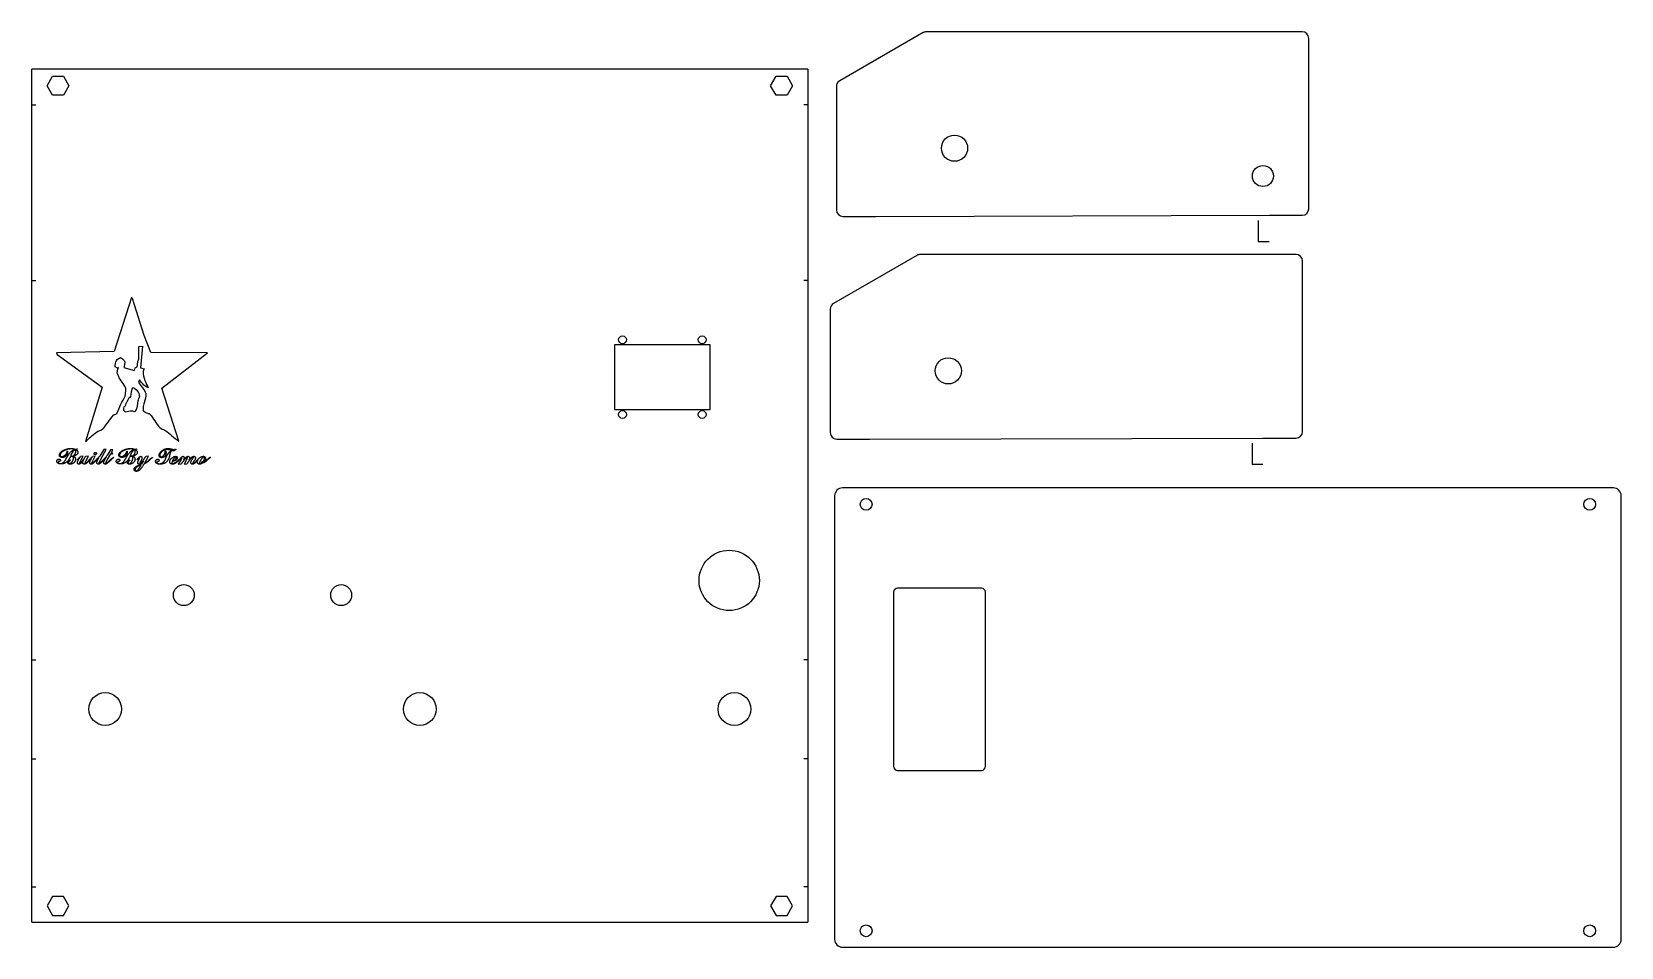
# Model space of a CAD drawing. Header units: inches. Extents: x 20 to 626, y -11 to 338.
import ezdxf

# ---------------------------------------------------------------- set-up
doc = ezdxf.new("R2010")
doc.units = ezdxf.units.IN
doc.header["$MEASUREMENT"] = 0

msp = doc.modelspace()

# ---------------------------------------------------------------- linework, layer by layer
at = {"color": 7, "linetype": 'Continuous', "lineweight": 25}
for p, q in [((359.8, 337.45), (327.99, 319.08)), ((504.42, 337.78), (361.05, 337.78)), ((506.92, 270.28), (506.92, 335.28)), ((315.84, 323.48), (19.84, 323.48)), ((19.84, -1.84), (19.84, 323.48)), ((315.84, 323.48), (315.84, -1.84)), ((25.66, 317.23), (27.75, 320.86)), ((27.75, 313.61), (25.66, 317.23)), ((27.75, 320.86), (31.94, 320.86)), ((31.94, 320.86), (34.03, 317.23)), ((34.03, 317.23), (31.94, 313.61)), ((301.66, 317.23), (303.75, 320.86)), ((303.75, 313.61), (301.66, 317.23)), ((303.75, 320.86), (307.94, 320.86)), ((307.94, 320.86), (310.03, 317.23)), ((310.03, 317.23), (307.94, 313.61)), ((326.74, 316.92), (326.74, 269.86)), ((31.94, 313.61), (27.75, 313.61)), ((307.94, 313.61), (303.75, 313.61)), ((329.24, 267.36), (341.74, 267.36)), ((341.74, 267.36), (491.92, 267.78)), ((491.92, 267.78), (504.42, 267.78)), ((357.43, 252.52), (325.61, 234.15)), ((502.04, 252.85), (358.68, 252.85)), ((504.54, 185.35), (504.54, 250.35)), ((57.91, 236.5), (51.31, 215.8)), ((58.31, 236.1), (57.91, 236.5)), ((62.71, 222), (58.31, 236.1)), ((324.36, 231.99), (324.36, 184.93)), ((65.21, 215.5), (62.71, 222)), ((278.64, 218.41), (242.04, 218.41)), ((242.04, 218.41), (242.04, 193.71)), ((278.64, 193.71), (278.64, 218.41)), ((51.31, 215.8), (29.21, 215.4)), ((29.21, 215.4), (29.51, 214.7)), ((29.51, 214.7), (46.71, 202.3)), ((60.61, 217.7), (62.11, 217.9)), ((62.11, 217.9), (61.31, 209.6)), ((86.81, 215.3), (65.21, 215.5)), ((69.41, 201.8), (86.81, 215.3)), ((52.51, 209.5), (51.61, 210)), ((52.91, 209.7), (52.51, 209.5)), ((54.91, 209.8), (59.01, 208.6)), ((59.01, 208.6), (59.21, 209.6)), ((59.21, 209.6), (60.01, 210)), ((61.31, 209.6), (62.71, 209.2)), ((46.71, 202.3), (40.31, 181.5)), ((60.91, 205), (60.51, 204.1)), ((75.91, 181.6), (69.41, 201.8)), ((61.01, 198.8), (60.91, 198.9)), ((242.04, 193.71), (278.64, 193.71)), ((326.86, 182.43), (339.36, 182.43)), ((339.36, 182.43), (489.54, 182.85)), ((489.54, 182.85), (502.04, 182.85)), ((38.44, 174.05), (39.49, 175.87)), ((39.49, 175.87), (38.46, 175.8)), ((41.48, 175.87), (40.33, 175.8)), ((40.35, 173.81), (41.48, 175.87)), ((44.04, 175.87), (43.08, 175.8)), ((43.11, 174.14), (44.04, 175.87)), ((47.27, 178.42), (45.76, 175.97)), ((46.15, 174.79), (48.19, 178.52)), ((48.19, 178.52), (47.27, 178.42)), ((49.85, 178.3), (48.78, 176.45)), ((48.82, 174.94), (49.93, 176.84)), ((50.79, 178.34), (49.85, 178.3)), ((49.93, 176.84), (50.69, 176.84)), ((50.09, 177.11), (50.79, 178.34)), ((50.75, 177.11), (50.09, 177.11)), ((50.69, 176.84), (50.75, 177.11)), ((62.84, 173.18), (64.33, 175.87)), ((64.33, 175.87), (63.3, 175.78)), ((30.32, 173.92), (30.34, 173.92)), ((37.98, 175.33), (37.68, 175.04)), ((41.41, 173.88), (41.44, 173.9)), ((42.57, 175.31), (42.27, 175.01)), ((45.21, 175.31), (45.19, 175.28)), ((47.89, 175.25), (47.61, 175.02)), ((49.42, 173.9), (49.49, 173.97)), ((49.55, 174.32), (49.44, 174.22)), ((53, 173.92), (53.02, 173.92)), ((60.37, 175.07), (60.32, 175.03)), ((62.39, 174.13), (61.67, 172.83)), ((76.67, 174.35), (75.72, 172.87)), ((75.72, 172.87), (76.83, 172.96)), ((78.64, 174.07), (77.94, 172.87)), ((77.94, 172.87), (79.04, 172.96)), ((81.25, 174.96), (81.16, 174.85)), ((85, 173.37), (85.05, 173.37)), ((85.13, 173.89), (85.12, 173.89)), ((623.07, 163.82), (329.07, 163.82)), ((326.07, 160.82), (326.07, -8.35)), ((626.07, -8.35), (626.07, 160.82)), ((348.57, 124.07), (348.57, 57.58)), ((382.07, 125.57), (350.07, 125.57)), ((383.57, 57.58), (383.57, 124.07)), ((350.07, 56.08), (382.07, 56.08)), ((27.75, 8.03), (25.66, 4.41)), ((31.94, 8.03), (27.75, 8.03)), ((34.03, 4.41), (31.94, 8.03)), ((303.75, 8.03), (301.66, 4.41)), ((307.94, 8.03), (303.75, 8.03)), ((310.03, 4.41), (307.94, 8.03)), ((25.66, 4.41), (27.75, 0.78)), ((27.75, 0.78), (31.94, 0.78)), ((31.94, 0.78), (34.03, 4.41)), ((301.66, 4.41), (303.75, 0.78)), ((303.75, 0.78), (307.94, 0.78)), ((307.94, 0.78), (310.03, 4.41)), ((19.84, -1.84), (315.84, -1.84)), ((329.07, -11.35), (623.07, -11.35))]:
    msp.add_line(p, q, dxfattribs=at)
for p, q in [((19.84, 309.96), (21.34, 309.96)), ((315.84, 309.96), (314.34, 309.96)), ((19.84, 242.92), (21.34, 242.92)), ((315.84, 242.92), (314.34, 242.92)), ((19.84, 98.19), (21.34, 98.19)), ((315.84, 98.19), (314.34, 98.19)), ((19.84, 60.44), (21.34, 60.44)), ((315.84, 60.44), (314.34, 60.44)), ((19.84, 11.68), (21.34, 11.68)), ((315.84, 11.68), (314.34, 11.68))]:
    msp.add_line(p, q)
at = {"color": 7, "linetype": 'Continuous'}
for p, q in [((487.76, 257.77), (487.76, 265.79)), ((487.76, 257.77), (491.77, 257.77)), ((485.38, 172.84), (485.38, 180.86)), ((485.38, 172.84), (489.39, 172.84))]:
    msp.add_line(p, q, dxfattribs=at)
at = {"color": 7, "linetype": 'Continuous', "lineweight": 25}
for centre, radius in [((371.79, 293.39), 5), ((489.42, 282.78), 4), ((245.14, 220.31), 1.5), ((275.54, 220.31), 1.5), ((369.41, 208.46), 5), ((245.14, 191.81), 1.5), ((275.54, 191.81), 1.5), ((338.07, 157.57), 2.25), ((614.07, 157.57), 2.25), ((285.84, 128.53), 11.5), ((77.84, 122.94), 4), ((137.84, 122.94), 4), ((47.84, 79.48), 6.25), ((167.84, 79.48), 6.25), ((287.84, 79.48), 6.25), ((338.07, -5.1), 2.25), ((614.07, -5.1), 2.25)]:
    msp.add_circle(centre, radius, dxfattribs=at)
for centre, radius, start, end in [((361.05, 335.28), 2.5, 90, 120), ((504.42, 335.28), 2.5, 0, 90), ((329.24, 316.92), 2.5, 120, 180), ((329.24, 269.86), 2.5, 180, 270), ((504.42, 270.28), 2.5, 270, 0), ((358.68, 250.35), 2.5, 90, 120), ((502.04, 250.35), 2.5, 0, 90), ((326.86, 231.99), 2.5, 120, 180), ((326.86, 184.93), 2.5, 180, 270), ((502.04, 185.35), 2.5, 270, 0), ((329.07, 160.82), 3, 90, 180), ((623.07, 160.82), 3, 0, 90), ((350.07, 124.07), 1.5, 90, 180), ((382.07, 124.07), 1.5, 0, 90), ((350.07, 57.58), 1.5, 180, 270), ((382.07, 57.58), 1.5, 270, 0), ((329.07, -8.35), 3, 180, 270), ((623.07, -8.35), 3, 270, 0)]:
    msp.add_arc(centre, radius, start, end, dxfattribs=at)
for points, knots in [([(51.61, 210), (51.78, 210.8), (51.7, 211.69), (52.11, 212.4), (52.45, 212.97), (53.18, 213.2), (53.71, 213.6)], [0, 0, 0, 0, 1, 1, 1, 2, 2, 2, 2]), ([(53.71, 213.6), (54.18, 213.2), (54.7, 212.86), (55.11, 212.4), (55.65, 211.79), (54.94, 209.96), (54.91, 209.8)], [0, 0, 0, 0, 1, 1, 1, 2, 2, 2, 2]), ([(60.01, 210), (60.14, 210.8), (60.25, 211.6), (60.41, 212.4), (60.45, 212.61), (60.6, 212.79), (60.61, 213), (60.67, 214.56), (60.61, 216.13), (60.61, 217.7)], [0, 0, 0, 0, 1, 1, 1, 2, 2, 2, 3, 3, 3, 3]), ([(40.31, 181.5), (41.71, 182.7), (43.02, 184.01), (44.51, 185.1), (45.23, 185.62), (46.28, 185.67), (46.91, 186.3), (48.49, 187.88), (49.52, 189.94), (51.01, 191.6), (51.28, 191.9), (51.89, 191.76), (52.11, 192.1), (52.86, 193.23), (53.21, 194.58), (53.81, 195.8), (54.31, 196.82), (55.04, 197.73), (55.41, 198.8), (55.68, 199.59), (55.65, 200.46), (55.71, 201.3), (55.75, 201.9), (55.41, 202.48), (55.11, 203), (54.65, 203.81), (53.99, 204.5), (53.51, 205.3), (53.12, 205.94), (52.83, 206.63), (52.51, 207.3), (52.14, 208.08), (52.71, 208.85), (52.91, 209.7)], [0, 0, 0, 0, 1, 1, 1, 2, 2, 2, 3, 3, 3, 4, 4, 4, 5, 5, 5, 6, 6, 6, 7, 7, 7, 8, 8, 8, 9, 9, 9, 10, 10, 10, 11, 11, 11, 11]), ([(62.71, 209.2), (62.58, 208.83), (62.36, 208.49), (62.31, 208.1), (62.09, 206.18), (63.68, 203.32), (64.21, 202)], [0, 0, 0, 0, 1, 1, 1, 2, 2, 2, 2]), ([(58.31, 202), (57.85, 201.54), (57.61, 199.33), (57.51, 198.7), (57.46, 198.34), (57.09, 198.28), (56.91, 198.1), (56.65, 197.83), (56.6, 197.42), (56.41, 197.1), (56.22, 196.76), (55.85, 196.34), (55.71, 196), (55.58, 195.68), (55.58, 195.3), (55.41, 195), (55.33, 194.85), (55.08, 194.85), (55.01, 194.7), (54.87, 194.39), (54.81, 194.04), (54.81, 193.7), (54.81, 193.55), (54.93, 193.43), (55.01, 193.3), (55.71, 192.14), (57.79, 193.92), (58.71, 193)], [0, 0, 0, 0, 1, 1, 1, 2, 2, 2, 3, 3, 3, 4, 4, 4, 5, 5, 5, 6, 6, 6, 7, 7, 7, 8, 8, 8, 9, 9, 9, 9]), ([(60.51, 204.1), (61.44, 202.67), (62.85, 201.44), (63.31, 199.8), (63.63, 198.66), (62.95, 197.46), (62.71, 196.3), (62.65, 195.99), (62.45, 195.71), (62.41, 195.4), (62.32, 194.7), (62.34, 194), (62.31, 193.3)], [0, 0, 0, 0, 1, 1, 1, 2, 2, 2, 3, 3, 3, 4, 4, 4, 4]), ([(64.21, 202), (63.68, 202.33), (63.08, 202.58), (62.61, 203), (61.96, 203.59), (61.48, 204.33), (60.91, 205)], [0, 0, 0, 0, 1, 1, 1, 2, 2, 2, 2]), ([(58.71, 193), (58.94, 193.03), (59.2, 193), (59.41, 193.1), (60.08, 193.4), (60.31, 196.41), (60.41, 197), (60.49, 197.44), (60.9, 198.34), (61.01, 198.8)], [0, 0, 0, 0, 1, 1, 1, 2, 2, 2, 3, 3, 3, 3]), ([(62.31, 193.3), (62.74, 193), (63.14, 192.64), (63.61, 192.4), (63.98, 192.2), (64.53, 192.31), (64.81, 192), (66.27, 190.4), (67.23, 188.38), (68.71, 186.8), (69.2, 186.28), (70.03, 186.22), (70.61, 185.8), (72.44, 184.48), (74.14, 183), (75.91, 181.6)], [0, 0, 0, 0, 1, 1, 1, 2, 2, 2, 3, 3, 3, 4, 4, 4, 5, 5, 5, 5]), ([(30.36, 176.39), (30.37, 176.45), (30.38, 176.59), (30.44, 176.8), (30.55, 177), (30.69, 177.21), (30.88, 177.42), (31.09, 177.62), (31.34, 177.81), (31.53, 177.93), (31.62, 177.99)], [0, 0, 0, 0, 0.093562, 0.192975, 0.30152, 0.422268, 0.553693, 0.692281, 0.84118, 1, 1, 1, 1]), ([(31.56, 175.43), (31.51, 175.43), (31.43, 175.43), (31.3, 175.44), (31.19, 175.46), (31.08, 175.49), (30.97, 175.53), (30.87, 175.58), (30.78, 175.63), (30.69, 175.7), (30.62, 175.77), (30.55, 175.84), (30.49, 175.92), (30.44, 176), (30.41, 176.09), (30.38, 176.19), (30.37, 176.29), (30.36, 176.35), (30.36, 176.39)], [0, 0, 0, 0, 0.075652, 0.147609, 0.217039, 0.284556, 0.349434, 0.412757, 0.475118, 0.537218, 0.598146, 0.656801, 0.713281, 0.769457, 0.82577, 0.88179, 0.939584, 1, 1, 1, 1]), ([(31.81, 177.84), (31.72, 177.78), (31.56, 177.68), (31.33, 177.5), (31.13, 177.31), (30.98, 177.14), (30.88, 177.01), (30.81, 176.91), (30.75, 176.81), (30.71, 176.72), (30.67, 176.63), (30.65, 176.55), (30.63, 176.46), (30.63, 176.41), (30.63, 176.38)], [0, 0, 0, 0, 0.155741, 0.303865, 0.445995, 0.582767, 0.647652, 0.708492, 0.76547, 0.818489, 0.868187, 0.914018, 0.95802, 1, 1, 1, 1]), ([(30.63, 176.38), (30.63, 176.34), (30.63, 176.25), (30.67, 176.14), (30.72, 176.03), (30.8, 175.94), (30.9, 175.87), (31.01, 175.82), (31.14, 175.79), (31.23, 175.78), (31.28, 175.78)], [0, 0, 0, 0, 0.129467, 0.249304, 0.365323, 0.483275, 0.603112, 0.726624, 0.85681, 1, 1, 1, 1]), ([(31.28, 175.78), (31.32, 175.78), (31.4, 175.78), (31.52, 175.81), (31.65, 175.83), (31.78, 175.88), (31.91, 175.93), (32.04, 176), (32.18, 176.08), (32.36, 176.2), (32.58, 176.36), (32.81, 176.58), (33.01, 176.83), (33.12, 177), (33.17, 177.09)], [0, 0, 0, 0, 0.050213, 0.102157, 0.156003, 0.212523, 0.271731, 0.334387, 0.400467, 0.47003, 0.609448, 0.743208, 0.872331, 1, 1, 1, 1]), ([(33.53, 177.43), (33.53, 177.36), (33.52, 177.23), (33.5, 177.03), (33.45, 176.84), (33.38, 176.66), (33.3, 176.48), (33.2, 176.32), (33.08, 176.16), (32.95, 176.01), (32.8, 175.87), (32.64, 175.75), (32.48, 175.65), (32.31, 175.57), (32.13, 175.51), (31.94, 175.46), (31.75, 175.43), (31.62, 175.43), (31.56, 175.43)], [0, 0, 0, 0, 0.06576, 0.129357, 0.19191, 0.253267, 0.314603, 0.376903, 0.439858, 0.504773, 0.569363, 0.631966, 0.693512, 0.753653, 0.814181, 0.874593, 0.936442, 1, 1, 1, 1]), ([(31.62, 177.99), (31.74, 178.06), (31.98, 178.19), (32.35, 178.37), (32.75, 178.52), (33.17, 178.64), (33.59, 178.75), (34.02, 178.82), (34.45, 178.86), (34.73, 178.87), (34.88, 178.87)], [0, 0, 0, 0, 0.118915, 0.240118, 0.364625, 0.493046, 0.622302, 0.749395, 0.875402, 1, 1, 1, 1]), ([(34.83, 178.69), (34.71, 178.69), (34.46, 178.68), (34.07, 178.64), (33.68, 178.57), (33.28, 178.46), (32.88, 178.34), (32.5, 178.19), (32.14, 178.03), (31.92, 177.9), (31.81, 177.84)], [0, 0, 0, 0, 0.117655, 0.238997, 0.365175, 0.496688, 0.628537, 0.75598, 0.879413, 1, 1, 1, 1]), ([(32.21, 173.83), (32.24, 173.87), (32.3, 173.94), (32.38, 174.06), (32.47, 174.19), (32.57, 174.33), (32.67, 174.5), (32.78, 174.67), (32.89, 174.86), (33.01, 175.06), (33.12, 175.26), (33.23, 175.45), (33.33, 175.62), (33.42, 175.77), (33.5, 175.91), (33.57, 176.03), (33.63, 176.14), (33.67, 176.2), (33.69, 176.23)], [0, 0, 0, 0, 0.04602, 0.097515, 0.154134, 0.216309, 0.284068, 0.357018, 0.435339, 0.519121, 0.602415, 0.679152, 0.749335, 0.812717, 0.869547, 0.919578, 0.96306, 1, 1, 1, 1]), ([(33.17, 177.09), (33.2, 177.17), (33.27, 177.32), (33.32, 177.52), (33.35, 177.66), (33.37, 177.74), (33.39, 177.79), (33.42, 177.81), (33.42, 177.81)], [0, 0, 0, 0, 0.323219, 0.645966, 0.790283, 0.896227, 0.963934, 1, 1, 1, 1]), ([(33.42, 177.81), (33.43, 177.81), (33.45, 177.81), (33.48, 177.79), (33.49, 177.77), (33.51, 177.74), (33.52, 177.69), (33.52, 177.62), (33.53, 177.53), (33.53, 177.47), (33.53, 177.43)], [0, 0, 0, 0, 0.06261, 0.126808, 0.191907, 0.273541, 0.383344, 0.540798, 0.746093, 1, 1, 1, 1]), ([(33.69, 176.23), (33.79, 176.37), (33.97, 176.65), (34.28, 177.04), (34.59, 177.39), (34.86, 177.66), (35.08, 177.85), (35.25, 177.97), (35.41, 178.09), (35.57, 178.19), (35.73, 178.27), (35.89, 178.35), (36.04, 178.41), (36.15, 178.44), (36.2, 178.45)], [0, 0, 0, 0, 0.151043, 0.294959, 0.432535, 0.563951, 0.627125, 0.687753, 0.745341, 0.800585, 0.853245, 0.904089, 0.952822, 1, 1, 1, 1]), ([(34.83, 176.41), (34.8, 176.33), (34.74, 176.18), (34.66, 175.98), (34.58, 175.8), (34.54, 175.69), (34.52, 175.65)], [0, 0, 0, 0, 0.30595, 0.574984, 0.806245, 1, 1, 1, 1]), ([(34.69, 175.9), (34.69, 175.91), (34.69, 175.95), (34.74, 175.98), (34.8, 176.01), (34.85, 176.01), (34.87, 176.01)], [0, 0, 0, 0, 0.19719, 0.40932, 0.675881, 1, 1, 1, 1]), ([(34.92, 175.77), (34.89, 175.77), (34.83, 175.78), (34.76, 175.8), (34.7, 175.84), (34.69, 175.88), (34.69, 175.9)], [0, 0, 0, 0, 0.32974, 0.602485, 0.822134, 1, 1, 1, 1]), ([(36.2, 178.45), (36.15, 178.47), (36.06, 178.51), (35.91, 178.56), (35.76, 178.6), (35.59, 178.64), (35.42, 178.66), (35.23, 178.68), (35.03, 178.69), (34.9, 178.69), (34.83, 178.69)], [0, 0, 0, 0, 0.106188, 0.216413, 0.331857, 0.453663, 0.580462, 0.714381, 0.853831, 1, 1, 1, 1]), ([(36.36, 178.37), (36.32, 178.36), (36.25, 178.33), (36.15, 178.28), (36.04, 178.21), (35.94, 178.14), (35.84, 178.05), (35.74, 177.95), (35.64, 177.85), (35.55, 177.73), (35.45, 177.6), (35.36, 177.46), (35.27, 177.31), (35.18, 177.15), (35.09, 176.98), (35, 176.8), (34.92, 176.61), (34.86, 176.47), (34.83, 176.41)], [0, 0, 0, 0, 0.044771, 0.090601, 0.138056, 0.187466, 0.239125, 0.292525, 0.349017, 0.408409, 0.470548, 0.536221, 0.60523, 0.67695, 0.752463, 0.831353, 0.914158, 1, 1, 1, 1]), ([(34.87, 176.01), (34.88, 176.01), (34.9, 176.01), (34.93, 176), (34.99, 175.99), (35.08, 175.98), (35.21, 175.96), (35.31, 175.96), (35.36, 175.96)], [0, 0, 0, 0, 0.039746, 0.116674, 0.228413, 0.377397, 0.699498, 1, 1, 1, 1]), ([(34.88, 178.87), (34.95, 178.87), (35.09, 178.87), (35.29, 178.85), (35.48, 178.82), (35.67, 178.79), (35.86, 178.74), (36.04, 178.68), (36.22, 178.61), (36.34, 178.55), (36.4, 178.52)], [0, 0, 0, 0, 0.133617, 0.262308, 0.3875, 0.509403, 0.630312, 0.75151, 0.875367, 1, 1, 1, 1]), ([(35.36, 175.96), (35.39, 175.96), (35.46, 175.96), (35.56, 175.99), (35.66, 176.04), (35.77, 176.1), (35.87, 176.19), (35.98, 176.29), (36.09, 176.4), (36.19, 176.54), (36.29, 176.68), (36.38, 176.83), (36.46, 176.98), (36.52, 177.13), (36.57, 177.28), (36.6, 177.44), (36.62, 177.59), (36.63, 177.7), (36.63, 177.75)], [0, 0, 0, 0, 0.042261, 0.08633, 0.133665, 0.185066, 0.241275, 0.303262, 0.370659, 0.444653, 0.520513, 0.593352, 0.664157, 0.73359, 0.800853, 0.867325, 0.93392, 1, 1, 1, 1]), ([(37.42, 177.4), (37.42, 177.36), (37.42, 177.28), (37.39, 177.15), (37.36, 177.03), (37.3, 176.92), (37.23, 176.81), (37.15, 176.7), (37.05, 176.59), (36.94, 176.49), (36.81, 176.4), (36.67, 176.3), (36.52, 176.22), (36.36, 176.14), (36.18, 176.06), (35.99, 175.99), (35.79, 175.93), (35.65, 175.89), (35.58, 175.87)], [0, 0, 0, 0, 0.048314, 0.096353, 0.144667, 0.193595, 0.244336, 0.297507, 0.353253, 0.412455, 0.474418, 0.539381, 0.607061, 0.678016, 0.752689, 0.831361, 0.913408, 1, 1, 1, 1]), ([(35.58, 175.87), (35.65, 175.85), (35.8, 175.8), (36, 175.7), (36.17, 175.58), (36.3, 175.44), (36.41, 175.28), (36.49, 175.1), (36.53, 174.89), (36.54, 174.75), (36.54, 174.68)], [0, 0, 0, 0, 0.144779, 0.277888, 0.40077, 0.517443, 0.631723, 0.747223, 0.869519, 1, 1, 1, 1]), ([(36.63, 177.75), (36.62, 177.81), (36.62, 177.93), (36.56, 178.1), (36.48, 178.25), (36.4, 178.33), (36.36, 178.37)], [0, 0, 0, 0, 0.26622, 0.517184, 0.759188, 1, 1, 1, 1]), ([(36.4, 178.52), (36.44, 178.53), (36.52, 178.56), (36.64, 178.58), (36.74, 178.61), (36.83, 178.63), (36.91, 178.64), (36.97, 178.66), (37.02, 178.66), (37.04, 178.67), (37.05, 178.67)], [0, 0, 0, 0, 0.192529, 0.369478, 0.526846, 0.667126, 0.785827, 0.882974, 0.95215, 1, 1, 1, 1]), ([(36.88, 178.49), (36.82, 178.48), (36.71, 178.47), (36.6, 178.45), (36.55, 178.44)], [0, 0, 0, 0, 0.549707, 1, 1, 1, 1]), ([(36.55, 178.44), (36.62, 178.41), (36.74, 178.35), (36.92, 178.25), (37.07, 178.13), (37.19, 178), (37.3, 177.86), (37.37, 177.71), (37.41, 177.56), (37.42, 177.45), (37.42, 177.4)], [0, 0, 0, 0, 0.149771, 0.289572, 0.420787, 0.54695, 0.666463, 0.779693, 0.889296, 1, 1, 1, 1]), ([(37.16, 178.61), (37.15, 178.6), (37.14, 178.57), (37.08, 178.54), (36.99, 178.51), (36.92, 178.5), (36.88, 178.49)], [0, 0, 0, 0, 0.118896, 0.312384, 0.604465, 1, 1, 1, 1]), ([(37.05, 178.67), (37.07, 178.67), (37.09, 178.67), (37.13, 178.66), (37.15, 178.64), (37.16, 178.62), (37.16, 178.61)], [0, 0, 0, 0, 0.34386, 0.606985, 0.805695, 1, 1, 1, 1]), ([(43.6, 176.88), (43.6, 176.91), (43.6, 176.97), (43.64, 177.06), (43.69, 177.14), (43.75, 177.22), (43.83, 177.29), (43.92, 177.34), (44.01, 177.36), (44.07, 177.37), (44.11, 177.37)], [0, 0, 0, 0, 0.119242, 0.239034, 0.361988, 0.496201, 0.630832, 0.756857, 0.877237, 1, 1, 1, 1]), ([(43.99, 176.49), (43.96, 176.49), (43.9, 176.49), (43.83, 176.51), (43.76, 176.54), (43.7, 176.59), (43.65, 176.65), (43.62, 176.71), (43.6, 176.79), (43.6, 176.85), (43.6, 176.88)], [0, 0, 0, 0, 0.141332, 0.268416, 0.387588, 0.502092, 0.616596, 0.733779, 0.860863, 1, 1, 1, 1]), ([(44.48, 176.99), (44.48, 176.96), (44.47, 176.89), (44.45, 176.8), (44.4, 176.71), (44.34, 176.63), (44.26, 176.57), (44.18, 176.52), (44.09, 176.49), (44.02, 176.49), (43.99, 176.49)], [0, 0, 0, 0, 0.128115, 0.24975, 0.374981, 0.504702, 0.63283, 0.754967, 0.87541, 1, 1, 1, 1]), ([(44.11, 177.37), (44.13, 177.37), (44.19, 177.37), (44.26, 177.35), (44.32, 177.31), (44.38, 177.27), (44.42, 177.21), (44.46, 177.15), (44.48, 177.07), (44.48, 177.02), (44.48, 176.99)], [0, 0, 0, 0, 0.133997, 0.260175, 0.379601, 0.49896, 0.618674, 0.7381, 0.863709, 1, 1, 1, 1]), ([(45.21, 175.31), (45.27, 175.37), (45.37, 175.48), (45.52, 175.65), (45.65, 175.81), (45.73, 175.92), (45.76, 175.97)], [0, 0, 0, 0, 0.277206, 0.540314, 0.783799, 1, 1, 1, 1]), ([(47.89, 175.25), (47.96, 175.32), (48.1, 175.47), (48.31, 175.73), (48.51, 176.02), (48.65, 176.23), (48.72, 176.35)], [0, 0, 0, 0, 0.212981, 0.450712, 0.712705, 1, 1, 1, 1]), ([(48.72, 176.35), (48.73, 176.37), (48.75, 176.4), (48.77, 176.44), (48.78, 176.45)], [0, 0, 0, 0, 0.602695, 1, 1, 1, 1]), ([(53.04, 176.39), (53.04, 176.45), (53.05, 176.59), (53.12, 176.8), (53.23, 177), (53.37, 177.21), (53.55, 177.42), (53.77, 177.62), (54.02, 177.81), (54.2, 177.93), (54.3, 177.99)], [0, 0, 0, 0, 0.093562, 0.192975, 0.30152, 0.422268, 0.553693, 0.692281, 0.84118, 1, 1, 1, 1]), ([(54.23, 175.43), (54.19, 175.43), (54.1, 175.43), (53.98, 175.44), (53.86, 175.46), (53.75, 175.49), (53.65, 175.53), (53.55, 175.58), (53.45, 175.63), (53.37, 175.7), (53.29, 175.77), (53.22, 175.84), (53.17, 175.92), (53.12, 176), (53.08, 176.09), (53.06, 176.19), (53.04, 176.29), (53.04, 176.35), (53.04, 176.39)], [0, 0, 0, 0, 0.075652, 0.147609, 0.217039, 0.284556, 0.349434, 0.412757, 0.475118, 0.537218, 0.598146, 0.656801, 0.713281, 0.769457, 0.82577, 0.88179, 0.939584, 1, 1, 1, 1]), ([(54.49, 177.84), (54.4, 177.78), (54.23, 177.68), (54.01, 177.5), (53.81, 177.31), (53.66, 177.14), (53.55, 177.01), (53.49, 176.91), (53.43, 176.81), (53.39, 176.72), (53.35, 176.63), (53.32, 176.55), (53.31, 176.46), (53.31, 176.41), (53.3, 176.38)], [0, 0, 0, 0, 0.155741, 0.303865, 0.445995, 0.582767, 0.647652, 0.708492, 0.76547, 0.818489, 0.868187, 0.914018, 0.95802, 1, 1, 1, 1]), ([(53.3, 176.38), (53.31, 176.34), (53.31, 176.25), (53.34, 176.14), (53.4, 176.03), (53.48, 175.94), (53.57, 175.87), (53.69, 175.82), (53.81, 175.79), (53.91, 175.78), (53.95, 175.78)], [0, 0, 0, 0, 0.129467, 0.249304, 0.365323, 0.483275, 0.603112, 0.726624, 0.85681, 1, 1, 1, 1]), ([(53.95, 175.78), (53.99, 175.78), (54.07, 175.78), (54.2, 175.81), (54.32, 175.83), (54.45, 175.88), (54.58, 175.93), (54.72, 176), (54.86, 176.08), (55.04, 176.2), (55.26, 176.36), (55.49, 176.58), (55.69, 176.83), (55.79, 177), (55.84, 177.09)], [0, 0, 0, 0, 0.050213, 0.102157, 0.156003, 0.212523, 0.271731, 0.334387, 0.400467, 0.47003, 0.609448, 0.743208, 0.872331, 1, 1, 1, 1]), ([(56.2, 177.43), (56.2, 177.36), (56.2, 177.23), (56.17, 177.03), (56.13, 176.84), (56.06, 176.66), (55.98, 176.48), (55.88, 176.32), (55.76, 176.16), (55.62, 176.01), (55.48, 175.87), (55.32, 175.75), (55.16, 175.65), (54.98, 175.57), (54.81, 175.51), (54.62, 175.46), (54.43, 175.43), (54.3, 175.43), (54.23, 175.43)], [0, 0, 0, 0, 0.06576, 0.129357, 0.19191, 0.253267, 0.314603, 0.376903, 0.439858, 0.504773, 0.569363, 0.631966, 0.693512, 0.753653, 0.814181, 0.874593, 0.936442, 1, 1, 1, 1]), ([(54.3, 177.99), (54.42, 178.06), (54.65, 178.19), (55.03, 178.37), (55.43, 178.52), (55.84, 178.64), (56.27, 178.75), (56.7, 178.82), (57.13, 178.86), (57.41, 178.87), (57.55, 178.87)], [0, 0, 0, 0, 0.118915, 0.240118, 0.364625, 0.493046, 0.622302, 0.749395, 0.875402, 1, 1, 1, 1]), ([(57.51, 178.69), (57.39, 178.69), (57.13, 178.68), (56.75, 178.64), (56.35, 178.57), (55.95, 178.46), (55.56, 178.34), (55.18, 178.19), (54.82, 178.03), (54.6, 177.9), (54.49, 177.84)], [0, 0, 0, 0, 0.117655, 0.238997, 0.365175, 0.496688, 0.628537, 0.75598, 0.879413, 1, 1, 1, 1]), ([(54.89, 173.83), (54.92, 173.87), (54.97, 173.94), (55.06, 174.06), (55.15, 174.19), (55.25, 174.33), (55.35, 174.5), (55.46, 174.67), (55.57, 174.86), (55.68, 175.06), (55.8, 175.26), (55.9, 175.45), (56, 175.62), (56.09, 175.77), (56.17, 175.91), (56.25, 176.03), (56.31, 176.14), (56.35, 176.2), (56.37, 176.23)], [0, 0, 0, 0, 0.04602, 0.097515, 0.154134, 0.216309, 0.284068, 0.357018, 0.435339, 0.519121, 0.602415, 0.679152, 0.749335, 0.812717, 0.869547, 0.919578, 0.96306, 1, 1, 1, 1]), ([(55.84, 177.09), (55.88, 177.17), (55.95, 177.32), (56, 177.52), (56.03, 177.66), (56.05, 177.74), (56.07, 177.79), (56.09, 177.81), (56.1, 177.81)], [0, 0, 0, 0, 0.323219, 0.645966, 0.790283, 0.896227, 0.963934, 1, 1, 1, 1]), ([(56.1, 177.81), (56.11, 177.81), (56.13, 177.81), (56.15, 177.79), (56.17, 177.77), (56.18, 177.74), (56.19, 177.69), (56.2, 177.62), (56.2, 177.53), (56.2, 177.47), (56.2, 177.43)], [0, 0, 0, 0, 0.06261, 0.126808, 0.191907, 0.273541, 0.383344, 0.540798, 0.746093, 1, 1, 1, 1]), ([(56.37, 176.23), (56.46, 176.37), (56.65, 176.65), (56.95, 177.04), (57.27, 177.39), (57.54, 177.66), (57.76, 177.85), (57.92, 177.97), (58.09, 178.09), (58.25, 178.19), (58.41, 178.27), (58.56, 178.35), (58.72, 178.41), (58.82, 178.44), (58.88, 178.45)], [0, 0, 0, 0, 0.151043, 0.294959, 0.432535, 0.563951, 0.627125, 0.687753, 0.745341, 0.800585, 0.853245, 0.904089, 0.952822, 1, 1, 1, 1]), ([(57.51, 176.41), (57.48, 176.33), (57.42, 176.18), (57.34, 175.98), (57.26, 175.8), (57.21, 175.69), (57.19, 175.65)], [0, 0, 0, 0, 0.30595, 0.574984, 0.806245, 1, 1, 1, 1]), ([(57.36, 175.9), (57.37, 175.91), (57.37, 175.95), (57.42, 175.98), (57.48, 176.01), (57.52, 176.01), (57.55, 176.01)], [0, 0, 0, 0, 0.19719, 0.40932, 0.675881, 1, 1, 1, 1]), ([(57.6, 175.77), (57.57, 175.77), (57.51, 175.78), (57.43, 175.8), (57.38, 175.84), (57.37, 175.88), (57.36, 175.9)], [0, 0, 0, 0, 0.32974, 0.602485, 0.822134, 1, 1, 1, 1]), ([(58.88, 178.45), (58.83, 178.47), (58.74, 178.51), (58.59, 178.56), (58.43, 178.6), (58.27, 178.64), (58.09, 178.66), (57.91, 178.68), (57.71, 178.69), (57.58, 178.69), (57.51, 178.69)], [0, 0, 0, 0, 0.106188, 0.216413, 0.331857, 0.453663, 0.580462, 0.714381, 0.853831, 1, 1, 1, 1]), ([(59.04, 178.37), (59, 178.36), (58.93, 178.33), (58.82, 178.28), (58.72, 178.21), (58.62, 178.14), (58.52, 178.05), (58.42, 177.95), (58.32, 177.85), (58.22, 177.73), (58.13, 177.6), (58.04, 177.46), (57.95, 177.31), (57.86, 177.15), (57.77, 176.98), (57.68, 176.8), (57.59, 176.61), (57.54, 176.47), (57.51, 176.41)], [0, 0, 0, 0, 0.044771, 0.090601, 0.138056, 0.187466, 0.239125, 0.292525, 0.349017, 0.408409, 0.470548, 0.536221, 0.60523, 0.67695, 0.752463, 0.831353, 0.914158, 1, 1, 1, 1]), ([(57.55, 178.87), (57.62, 178.87), (57.76, 178.87), (57.97, 178.85), (58.16, 178.82), (58.35, 178.79), (58.54, 178.74), (58.72, 178.68), (58.9, 178.61), (59.02, 178.55), (59.08, 178.52)], [0, 0, 0, 0, 0.133617, 0.262308, 0.3875, 0.509403, 0.630312, 0.75151, 0.875367, 1, 1, 1, 1]), ([(58.03, 175.96), (57.95, 175.96), (57.87, 175.96), (57.71, 175.99), (57.63, 176), (57.55, 176.01)], [0, 0, 0, 0, 0.5, 0.5, 1, 1, 1, 1]), ([(58.03, 175.96), (58.07, 175.96), (58.13, 175.96), (58.24, 175.99), (58.34, 176.04), (58.44, 176.1), (58.55, 176.19), (58.65, 176.29), (58.76, 176.4), (58.87, 176.54), (58.97, 176.68), (59.06, 176.83), (59.13, 176.98), (59.2, 177.13), (59.24, 177.28), (59.28, 177.44), (59.3, 177.59), (59.3, 177.7), (59.3, 177.75)], [0, 0, 0, 0, 0.042261, 0.08633, 0.133665, 0.185066, 0.241275, 0.303262, 0.370659, 0.444653, 0.520513, 0.593352, 0.664157, 0.73359, 0.800853, 0.867325, 0.93392, 1, 1, 1, 1]), ([(60.1, 177.4), (60.1, 177.36), (60.09, 177.28), (60.07, 177.15), (60.03, 177.03), (59.98, 176.92), (59.91, 176.81), (59.83, 176.7), (59.73, 176.59), (59.62, 176.49), (59.49, 176.4), (59.35, 176.3), (59.2, 176.22), (59.03, 176.14), (58.86, 176.06), (58.67, 175.99), (58.46, 175.93), (58.32, 175.89), (58.25, 175.87)], [0, 0, 0, 0, 0.048314, 0.096353, 0.144667, 0.193595, 0.244336, 0.297507, 0.353253, 0.412455, 0.474418, 0.539381, 0.607061, 0.678016, 0.752689, 0.831361, 0.913408, 1, 1, 1, 1]), ([(58.25, 175.87), (58.33, 175.85), (58.47, 175.8), (58.67, 175.7), (58.84, 175.58), (58.98, 175.44), (59.09, 175.28), (59.16, 175.1), (59.21, 174.89), (59.21, 174.75), (59.22, 174.68)], [0, 0, 0, 0, 0.144779, 0.277888, 0.40077, 0.517443, 0.631723, 0.747223, 0.869519, 1, 1, 1, 1]), ([(59.3, 177.75), (59.3, 177.81), (59.3, 177.93), (59.24, 178.1), (59.16, 178.25), (59.08, 178.33), (59.04, 178.37)], [0, 0, 0, 0, 0.26622, 0.517184, 0.759188, 1, 1, 1, 1]), ([(59.08, 178.52), (59.12, 178.53), (59.2, 178.56), (59.31, 178.58), (59.42, 178.61), (59.51, 178.63), (59.58, 178.64), (59.65, 178.66), (59.69, 178.66), (59.72, 178.67), (59.73, 178.67)], [0, 0, 0, 0, 0.192529, 0.369478, 0.526846, 0.667126, 0.785827, 0.882974, 0.95215, 1, 1, 1, 1]), ([(59.55, 178.49), (59.49, 178.48), (59.38, 178.47), (59.28, 178.45), (59.23, 178.44)], [0, 0, 0, 0, 0.549707, 1, 1, 1, 1]), ([(59.23, 178.44), (59.29, 178.41), (59.42, 178.35), (59.59, 178.25), (59.75, 178.13), (59.87, 178), (59.97, 177.86), (60.05, 177.71), (60.09, 177.56), (60.1, 177.45), (60.1, 177.4)], [0, 0, 0, 0, 0.149771, 0.289572, 0.420787, 0.54695, 0.666463, 0.779693, 0.889296, 1, 1, 1, 1]), ([(59.83, 178.61), (59.83, 178.6), (59.82, 178.57), (59.75, 178.54), (59.67, 178.51), (59.59, 178.5), (59.55, 178.49)], [0, 0, 0, 0, 0.118896, 0.312384, 0.604465, 1, 1, 1, 1]), ([(59.73, 178.67), (59.74, 178.67), (59.77, 178.67), (59.81, 178.66), (59.83, 178.64), (59.83, 178.62), (59.83, 178.61)], [0, 0, 0, 0, 0.34386, 0.606985, 0.805695, 1, 1, 1, 1]), ([(60.37, 175.07), (60.42, 175.14), (60.53, 175.26), (60.69, 175.43), (60.83, 175.57), (60.96, 175.68), (61.08, 175.76), (61.18, 175.82), (61.28, 175.86), (61.35, 175.87), (61.37, 175.87)], [0, 0, 0, 0, 0.198736, 0.374904, 0.525052, 0.653298, 0.761789, 0.854996, 0.933116, 1, 1, 1, 1]), ([(61.37, 175.87), (61.41, 175.87), (61.48, 175.86), (61.58, 175.83), (61.66, 175.77), (61.73, 175.69), (61.79, 175.59), (61.83, 175.48), (61.86, 175.35), (61.86, 175.25), (61.86, 175.21)], [0, 0, 0, 0, 0.114134, 0.222339, 0.33211, 0.447343, 0.570547, 0.701475, 0.844416, 1, 1, 1, 1]), ([(68.39, 176.24), (68.4, 176.3), (68.4, 176.43), (68.45, 176.62), (68.53, 176.82), (68.64, 177.02), (68.77, 177.23), (68.93, 177.43), (69.11, 177.63), (69.25, 177.76), (69.32, 177.82)], [0, 0, 0, 0, 0.096968, 0.200305, 0.313414, 0.437184, 0.569582, 0.706792, 0.849848, 1, 1, 1, 1]), ([(69.38, 175.34), (69.31, 175.34), (69.18, 175.35), (68.99, 175.4), (68.81, 175.47), (68.66, 175.58), (68.54, 175.72), (68.45, 175.87), (68.4, 176.05), (68.4, 176.17), (68.39, 176.24)], [0, 0, 0, 0, 0.139877, 0.270326, 0.393536, 0.516352, 0.635946, 0.753092, 0.871863, 1, 1, 1, 1]), ([(69.53, 177.75), (69.46, 177.69), (69.33, 177.57), (69.16, 177.38), (69.01, 177.2), (68.88, 177.01), (68.78, 176.83), (68.71, 176.65), (68.67, 176.48), (68.66, 176.37), (68.66, 176.31)], [0, 0, 0, 0, 0.156522, 0.303391, 0.441937, 0.572599, 0.693361, 0.803381, 0.905441, 1, 1, 1, 1]), ([(68.66, 176.31), (68.66, 176.27), (68.66, 176.19), (68.69, 176.07), (68.74, 175.96), (68.81, 175.87), (68.89, 175.79), (68.99, 175.73), (69.09, 175.7), (69.16, 175.7), (69.2, 175.69)], [0, 0, 0, 0, 0.140268, 0.271953, 0.398432, 0.524491, 0.646908, 0.763505, 0.879079, 1, 1, 1, 1]), ([(69.2, 175.69), (69.24, 175.7), (69.33, 175.7), (69.46, 175.73), (69.6, 175.79), (69.73, 175.86), (69.86, 175.95), (69.99, 176.07), (70.12, 176.2), (70.25, 176.36), (70.37, 176.52), (70.48, 176.69), (70.57, 176.86), (70.65, 177.03), (70.7, 177.2), (70.74, 177.37), (70.77, 177.55), (70.77, 177.66), (70.77, 177.72)], [0, 0, 0, 0, 0.047354, 0.09579, 0.146611, 0.200405, 0.258434, 0.321469, 0.388907, 0.462235, 0.537138, 0.608377, 0.677711, 0.744434, 0.809777, 0.873628, 0.936848, 1, 1, 1, 1]), ([(69.32, 177.82), (69.41, 177.91), (69.6, 178.07), (69.91, 178.28), (70.22, 178.46), (70.55, 178.61), (70.89, 178.72), (71.24, 178.81), (71.6, 178.86), (71.84, 178.87), (71.96, 178.87)], [0, 0, 0, 0, 0.130332, 0.257051, 0.381956, 0.505732, 0.629033, 0.751556, 0.87512, 1, 1, 1, 1]), ([(71.04, 177.12), (71.04, 177.06), (71.03, 176.94), (71.01, 176.76), (70.97, 176.59), (70.92, 176.43), (70.85, 176.27), (70.76, 176.12), (70.66, 175.98), (70.55, 175.85), (70.42, 175.73), (70.29, 175.63), (70.16, 175.54), (70.01, 175.47), (69.86, 175.41), (69.71, 175.37), (69.55, 175.35), (69.44, 175.34), (69.38, 175.34)], [0, 0, 0, 0, 0.067983, 0.133852, 0.198266, 0.261241, 0.323872, 0.387018, 0.450355, 0.515492, 0.579778, 0.641901, 0.702097, 0.7617, 0.820211, 0.879288, 0.938648, 1, 1, 1, 1]), ([(71.31, 178.52), (71.24, 178.51), (71.09, 178.51), (70.86, 178.47), (70.63, 178.41), (70.41, 178.32), (70.18, 178.21), (69.96, 178.08), (69.74, 177.93), (69.6, 177.81), (69.53, 177.75)], [0, 0, 0, 0, 0.113538, 0.22765, 0.345928, 0.467217, 0.593196, 0.722969, 0.858233, 1, 1, 1, 1]), ([(70.21, 173.81), (70.25, 173.84), (70.32, 173.92), (70.41, 174.06), (70.51, 174.2), (70.6, 174.36), (70.7, 174.53), (70.79, 174.72), (70.89, 174.93), (70.98, 175.14), (71.06, 175.35), (71.14, 175.54), (71.22, 175.71), (71.28, 175.86), (71.34, 175.99), (71.38, 176.1), (71.43, 176.19), (71.45, 176.24), (71.46, 176.26)], [0, 0, 0, 0, 0.054832, 0.113662, 0.176575, 0.243862, 0.31548, 0.391954, 0.4727, 0.558258, 0.642511, 0.718059, 0.785746, 0.844924, 0.89605, 0.939126, 0.973914, 1, 1, 1, 1]), ([(70.76, 177.96), (70.77, 177.98), (70.77, 178), (70.78, 178.04), (70.79, 178.07), (70.81, 178.07), (70.82, 178.08)], [0, 0, 0, 0, 0.347694, 0.627967, 0.854149, 1, 1, 1, 1]), ([(70.77, 177.72), (70.77, 177.75), (70.77, 177.79), (70.77, 177.86), (70.77, 177.92), (70.77, 177.95), (70.76, 177.96)], [0, 0, 0, 0, 0.284679, 0.593027, 0.860473, 1, 1, 1, 1]), ([(70.82, 178.08), (70.83, 178.07), (70.86, 178.06), (70.89, 177.99), (70.93, 177.9), (70.96, 177.77), (71, 177.62), (71.02, 177.46), (71.04, 177.29), (71.04, 177.18), (71.04, 177.12)], [0, 0, 0, 0, 0.038586, 0.105066, 0.203983, 0.339224, 0.49503, 0.655571, 0.824674, 1, 1, 1, 1]), ([(73.77, 177.9), (73.74, 177.9), (73.69, 177.9), (73.6, 177.92), (73.49, 177.94), (73.36, 177.98), (73.22, 178.02), (73.06, 178.07), (72.88, 178.14), (72.69, 178.21), (72.5, 178.28), (72.31, 178.34), (72.13, 178.4), (71.95, 178.44), (71.78, 178.48), (71.62, 178.5), (71.46, 178.52), (71.36, 178.52), (71.31, 178.52)], [0, 0, 0, 0, 0.029311, 0.065445, 0.108778, 0.159721, 0.218623, 0.284698, 0.358325, 0.439675, 0.522736, 0.601824, 0.677369, 0.748661, 0.816603, 0.881138, 0.942057, 1, 1, 1, 1]), ([(71.46, 176.26), (71.52, 176.36), (71.63, 176.57), (71.82, 176.85), (72.01, 177.11), (72.19, 177.31), (72.32, 177.45), (72.42, 177.55), (72.5, 177.63), (72.58, 177.69), (72.65, 177.74), (72.71, 177.78), (72.77, 177.8), (72.8, 177.81), (72.82, 177.81)], [0, 0, 0, 0, 0.167422, 0.329277, 0.485687, 0.637539, 0.708891, 0.77231, 0.827844, 0.876559, 0.917186, 0.951456, 0.978643, 1, 1, 1, 1]), ([(71.96, 178.87), (72.05, 178.87), (72.24, 178.86), (72.54, 178.82), (72.86, 178.75), (73.14, 178.67), (73.36, 178.6), (73.51, 178.55), (73.64, 178.52), (73.76, 178.48), (73.86, 178.46), (73.95, 178.44), (74.01, 178.43), (74.05, 178.43), (74.07, 178.43)], [0, 0, 0, 0, 0.128625, 0.267945, 0.418258, 0.581531, 0.662002, 0.73504, 0.799075, 0.855692, 0.90336, 0.943649, 0.975758, 1, 1, 1, 1]), ([(72.43, 176.37), (72.41, 176.3), (72.39, 176.17), (72.35, 175.99), (72.32, 175.83), (72.29, 175.73), (72.28, 175.68)], [0, 0, 0, 0, 0.303045, 0.570076, 0.801885, 1, 1, 1, 1]), ([(72.69, 177.36), (72.68, 177.34), (72.66, 177.29), (72.63, 177.2), (72.6, 177.1), (72.56, 176.99), (72.53, 176.86), (72.5, 176.71), (72.46, 176.55), (72.44, 176.43), (72.43, 176.37)], [0, 0, 0, 0, 0.074489, 0.163176, 0.265822, 0.382984, 0.515693, 0.661752, 0.823517, 1, 1, 1, 1]), ([(72.89, 177.73), (72.89, 177.72), (72.89, 177.69), (72.87, 177.66), (72.85, 177.61), (72.8, 177.54), (72.74, 177.46), (72.71, 177.4), (72.69, 177.36)], [0, 0, 0, 0, 0.076984, 0.173127, 0.29999, 0.451825, 0.753645, 1, 1, 1, 1]), ([(72.82, 177.81), (72.83, 177.81), (72.85, 177.81), (72.88, 177.79), (72.89, 177.76), (72.89, 177.74), (72.89, 177.73)], [0, 0, 0, 0, 0.283508, 0.502846, 0.716492, 1, 1, 1, 1]), ([(73.32, 175.26), (73.38, 175.31), (73.5, 175.4), (73.69, 175.52), (73.88, 175.62), (74.07, 175.71), (74.25, 175.78), (74.43, 175.83), (74.6, 175.86), (74.71, 175.87), (74.76, 175.87)], [0, 0, 0, 0, 0.145314, 0.285453, 0.421024, 0.552279, 0.676732, 0.792387, 0.899993, 1, 1, 1, 1]), ([(74.75, 178.61), (74.74, 178.59), (74.74, 178.56), (74.73, 178.52), (74.7, 178.47), (74.67, 178.42), (74.62, 178.36), (74.57, 178.3), (74.5, 178.24), (74.41, 178.15), (74.28, 178.05), (74.12, 177.97), (73.95, 177.91), (73.83, 177.9), (73.77, 177.9)], [0, 0, 0, 0, 0.032601, 0.068713, 0.112068, 0.159573, 0.215595, 0.278126, 0.348199, 0.425948, 0.580417, 0.724952, 0.862592, 1, 1, 1, 1]), ([(74.07, 178.43), (74.12, 178.43), (74.22, 178.44), (74.36, 178.47), (74.49, 178.53), (74.57, 178.59), (74.61, 178.62)], [0, 0, 0, 0, 0.250546, 0.493894, 0.742607, 1, 1, 1, 1]), ([(74.61, 178.62), (74.63, 178.64), (74.65, 178.65), (74.67, 178.67), (74.68, 178.67)], [0, 0, 0, 0, 0.677606, 1, 1, 1, 1]), ([(74.68, 178.67), (74.69, 178.67), (74.71, 178.67), (74.73, 178.65), (74.74, 178.63), (74.74, 178.62), (74.75, 178.61)], [0, 0, 0, 0, 0.269661, 0.510854, 0.744177, 1, 1, 1, 1]), ([(74.76, 175.87), (74.8, 175.87), (74.89, 175.87), (75.01, 175.83), (75.12, 175.78), (75.2, 175.71), (75.28, 175.63), (75.33, 175.52), (75.36, 175.4), (75.36, 175.32), (75.36, 175.27)], [0, 0, 0, 0, 0.138475, 0.266181, 0.384569, 0.502299, 0.618908, 0.736647, 0.86296, 1, 1, 1, 1]), ([(76.87, 175.39), (76.9, 175.43), (76.97, 175.5), (77.07, 175.6), (77.16, 175.68), (77.25, 175.75), (77.33, 175.8), (77.4, 175.84), (77.46, 175.87), (77.5, 175.87), (77.52, 175.87)], [0, 0, 0, 0, 0.190111, 0.360006, 0.511088, 0.642523, 0.756207, 0.853144, 0.93395, 1, 1, 1, 1]), ([(77.52, 175.87), (77.55, 175.87), (77.61, 175.87), (77.69, 175.83), (77.76, 175.78), (77.82, 175.7), (77.87, 175.61), (77.9, 175.5), (77.92, 175.38), (77.92, 175.29), (77.92, 175.25)], [0, 0, 0, 0, 0.10822, 0.209966, 0.312931, 0.425907, 0.548111, 0.683202, 0.832605, 1, 1, 1, 1]), ([(77.75, 174.51), (77.8, 174.58), (77.91, 174.69), (78.06, 174.86), (78.21, 175.02), (78.34, 175.16), (78.47, 175.28), (78.59, 175.39), (78.7, 175.49), (78.83, 175.59), (78.98, 175.7), (79.15, 175.8), (79.32, 175.86), (79.43, 175.87), (79.48, 175.87)], [0, 0, 0, 0, 0.109261, 0.211487, 0.30625, 0.39316, 0.472679, 0.544858, 0.609315, 0.666994, 0.768083, 0.855778, 0.932543, 1, 1, 1, 1]), ([(79.48, 175.87), (79.52, 175.87), (79.6, 175.86), (79.71, 175.83), (79.81, 175.77), (79.89, 175.69), (79.96, 175.59), (80.01, 175.47), (80.03, 175.34), (80.04, 175.24), (80.04, 175.19)], [0, 0, 0, 0, 0.123057, 0.238452, 0.350945, 0.467161, 0.588447, 0.715177, 0.85067, 1, 1, 1, 1]), ([(79.8, 174.44), (79.84, 174.5), (79.93, 174.61), (80.07, 174.78), (80.2, 174.93), (80.33, 175.07), (80.45, 175.2), (80.57, 175.32), (80.69, 175.42), (80.8, 175.52), (80.91, 175.6), (81.02, 175.67), (81.12, 175.73), (81.23, 175.78), (81.33, 175.82), (81.42, 175.85), (81.52, 175.87), (81.58, 175.87), (81.61, 175.87)], [0, 0, 0, 0, 0.094695, 0.184228, 0.269081, 0.349247, 0.424411, 0.495051, 0.561661, 0.62353, 0.681608, 0.736052, 0.786553, 0.834347, 0.879214, 0.921495, 0.961598, 1, 1, 1, 1]), ([(81.61, 175.87), (81.65, 175.87), (81.74, 175.86), (81.87, 175.82), (81.98, 175.76), (82.07, 175.67), (82.15, 175.56), (82.21, 175.43), (82.24, 175.29), (82.24, 175.19), (82.25, 175.14)], [0, 0, 0, 0, 0.124602, 0.241525, 0.356177, 0.475333, 0.597938, 0.722636, 0.855307, 1, 1, 1, 1]), ([(83.9, 175.34), (83.96, 175.38), (84.07, 175.46), (84.24, 175.56), (84.42, 175.65), (84.6, 175.73), (84.78, 175.79), (84.95, 175.84), (85.12, 175.87), (85.22, 175.87), (85.28, 175.87)], [0, 0, 0, 0, 0.138164, 0.273942, 0.407338, 0.539338, 0.66685, 0.784742, 0.895828, 1, 1, 1, 1]), ([(85.28, 175.87), (85.34, 175.87), (85.46, 175.86), (85.64, 175.82), (85.78, 175.76), (85.91, 175.66), (86.01, 175.54), (86.08, 175.4), (86.12, 175.23), (86.13, 175.11), (86.13, 175.05)], [0, 0, 0, 0, 0.144052, 0.273752, 0.392244, 0.507197, 0.621004, 0.737129, 0.862089, 1, 1, 1, 1]), ([(29.39, 174), (29.39, 174.05), (29.4, 174.16), (29.45, 174.31), (29.53, 174.45), (29.63, 174.58), (29.76, 174.68), (29.9, 174.76), (30.06, 174.8), (30.17, 174.81), (30.23, 174.81)], [0, 0, 0, 0, 0.126802, 0.24764, 0.368734, 0.495216, 0.621983, 0.745379, 0.868971, 1, 1, 1, 1]), ([(30.93, 172.96), (30.87, 172.96), (30.76, 172.96), (30.6, 172.97), (30.45, 173), (30.3, 173.03), (30.17, 173.07), (30.04, 173.12), (29.92, 173.17), (29.81, 173.24), (29.72, 173.31), (29.63, 173.39), (29.55, 173.48), (29.5, 173.57), (29.45, 173.67), (29.42, 173.77), (29.4, 173.88), (29.39, 173.96), (29.39, 174)], [0, 0, 0, 0, 0.081964, 0.16019, 0.23424, 0.305196, 0.373094, 0.438907, 0.502665, 0.564245, 0.623669, 0.679775, 0.734112, 0.787147, 0.838701, 0.89116, 0.944607, 1, 1, 1, 1]), ([(30.32, 173.92), (30.29, 173.92), (30.21, 173.91), (30.11, 173.89), (30.03, 173.87), (29.96, 173.84), (29.9, 173.8), (29.86, 173.75), (29.84, 173.7), (29.84, 173.66), (29.83, 173.64)], [0, 0, 0, 0, 0.185959, 0.351299, 0.493416, 0.616785, 0.723578, 0.818161, 0.907829, 1, 1, 1, 1]), ([(29.83, 173.64), (29.84, 173.61), (29.85, 173.54), (29.91, 173.44), (30.01, 173.35), (30.14, 173.28), (30.29, 173.21), (30.47, 173.17), (30.66, 173.14), (30.8, 173.14), (30.87, 173.13)], [0, 0, 0, 0, 0.082123, 0.168335, 0.270751, 0.393154, 0.530411, 0.676734, 0.831887, 1, 1, 1, 1]), ([(30.23, 174.81), (30.27, 174.81), (30.35, 174.81), (30.46, 174.78), (30.56, 174.74), (30.64, 174.69), (30.71, 174.62), (30.77, 174.54), (30.8, 174.46), (30.8, 174.39), (30.8, 174.36)], [0, 0, 0, 0, 0.147671, 0.286163, 0.414467, 0.540834, 0.660596, 0.772843, 0.884244, 1, 1, 1, 1]), ([(30.8, 174.36), (30.8, 174.33), (30.8, 174.28), (30.77, 174.19), (30.73, 174.12), (30.67, 174.06), (30.6, 174), (30.52, 173.96), (30.43, 173.93), (30.37, 173.93), (30.34, 173.92)], [0, 0, 0, 0, 0.124593, 0.242883, 0.363766, 0.491962, 0.621123, 0.74528, 0.871065, 1, 1, 1, 1]), ([(30.87, 173.13), (30.93, 173.14), (31.06, 173.14), (31.25, 173.17), (31.42, 173.22), (31.59, 173.3), (31.75, 173.4), (31.91, 173.52), (32.07, 173.67), (32.16, 173.78), (32.21, 173.83)], [0, 0, 0, 0, 0.123854, 0.242943, 0.359198, 0.474244, 0.593061, 0.718825, 0.854701, 1, 1, 1, 1]), ([(34.52, 175.65), (34.46, 175.53), (34.36, 175.31), (34.19, 175), (34.01, 174.71), (33.83, 174.44), (33.64, 174.2), (33.44, 173.98), (33.24, 173.78), (33.02, 173.6), (32.8, 173.45), (32.57, 173.32), (32.32, 173.21), (32.06, 173.12), (31.8, 173.05), (31.52, 172.99), (31.23, 172.96), (31.03, 172.96), (30.93, 172.96)], [0, 0, 0, 0, 0.077997, 0.152024, 0.222911, 0.290708, 0.355173, 0.417218, 0.476744, 0.534096, 0.590299, 0.646322, 0.702572, 0.759187, 0.817079, 0.876271, 0.937132, 1, 1, 1, 1]), ([(33.63, 173.45), (33.63, 173.51), (33.64, 173.63), (33.71, 173.8), (33.82, 173.96), (33.94, 174.1), (34.05, 174.2), (34.13, 174.27), (34.2, 174.32), (34.27, 174.37), (34.33, 174.41), (34.39, 174.44), (34.44, 174.45), (34.48, 174.46), (34.49, 174.46)], [0, 0, 0, 0, 0.119125, 0.245584, 0.387242, 0.547571, 0.629005, 0.703615, 0.770157, 0.829409, 0.881048, 0.926409, 0.965336, 1, 1, 1, 1]), ([(34.44, 172.87), (34.38, 172.87), (34.26, 172.87), (34.1, 172.9), (33.96, 172.95), (33.84, 173.02), (33.74, 173.1), (33.67, 173.2), (33.64, 173.32), (33.63, 173.41), (33.63, 173.45)], [0, 0, 0, 0, 0.161735, 0.305974, 0.436366, 0.555804, 0.666669, 0.773567, 0.881904, 1, 1, 1, 1]), ([(34.42, 174.25), (34.38, 174.22), (34.3, 174.16), (34.19, 174.06), (34.1, 173.96), (34.03, 173.86), (33.97, 173.76), (33.92, 173.65), (33.9, 173.55), (33.89, 173.48), (33.89, 173.45)], [0, 0, 0, 0, 0.158107, 0.30553, 0.440244, 0.565481, 0.682333, 0.791188, 0.896227, 1, 1, 1, 1]), ([(33.89, 173.45), (33.89, 173.42), (33.9, 173.36), (33.92, 173.28), (33.95, 173.21), (33.99, 173.15), (34.05, 173.1), (34.12, 173.07), (34.19, 173.05), (34.24, 173.05), (34.27, 173.05)], [0, 0, 0, 0, 0.140369, 0.268579, 0.388805, 0.509196, 0.62893, 0.746144, 0.868486, 1, 1, 1, 1]), ([(34.27, 173.05), (34.31, 173.05), (34.38, 173.05), (34.5, 173.09), (34.61, 173.15), (34.72, 173.22), (34.84, 173.32), (34.95, 173.45), (35.08, 173.59), (35.15, 173.7), (35.2, 173.76)], [0, 0, 0, 0, 0.090824, 0.187455, 0.290786, 0.404365, 0.530912, 0.671681, 0.82751, 1, 1, 1, 1]), ([(34.57, 174.39), (34.57, 174.39), (34.56, 174.37), (34.53, 174.34), (34.49, 174.29), (34.45, 174.27), (34.42, 174.25)], [0, 0, 0, 0, 0.113932, 0.312771, 0.608577, 1, 1, 1, 1]), ([(36.54, 174.68), (36.54, 174.63), (36.53, 174.52), (36.5, 174.35), (36.45, 174.19), (36.37, 174.04), (36.28, 173.88), (36.16, 173.73), (36.03, 173.58), (35.87, 173.44), (35.71, 173.31), (35.53, 173.19), (35.36, 173.09), (35.18, 173.01), (35, 172.95), (34.82, 172.9), (34.63, 172.88), (34.5, 172.87), (34.44, 172.87)], [0, 0, 0, 0, 0.054262, 0.108425, 0.163528, 0.220312, 0.279536, 0.342143, 0.408493, 0.479005, 0.5502, 0.618341, 0.68476, 0.749297, 0.812315, 0.87466, 0.937135, 1, 1, 1, 1]), ([(34.49, 174.46), (34.5, 174.46), (34.52, 174.46), (34.55, 174.44), (34.57, 174.42), (34.57, 174.4), (34.57, 174.39)], [0, 0, 0, 0, 0.267919, 0.526997, 0.77458, 1, 1, 1, 1]), ([(35.35, 175.78), (35.34, 175.78), (35.31, 175.78), (35.27, 175.78), (35.22, 175.78), (35.14, 175.78), (35.04, 175.77), (34.96, 175.77), (34.92, 175.77)], [0, 0, 0, 0, 0.071631, 0.16611, 0.289879, 0.439795, 0.739503, 1, 1, 1, 1]), ([(35.2, 173.76), (35.24, 173.82), (35.32, 173.95), (35.44, 174.14), (35.53, 174.33), (35.61, 174.51), (35.67, 174.69), (35.71, 174.87), (35.74, 175.04), (35.74, 175.15), (35.75, 175.2)], [0, 0, 0, 0, 0.150129, 0.292024, 0.425417, 0.552017, 0.671589, 0.786275, 0.894594, 1, 1, 1, 1]), ([(35.75, 175.2), (35.74, 175.24), (35.74, 175.32), (35.72, 175.43), (35.68, 175.52), (35.63, 175.61), (35.57, 175.69), (35.5, 175.74), (35.43, 175.78), (35.37, 175.78), (35.35, 175.78)], [0, 0, 0, 0, 0.150089, 0.292109, 0.427593, 0.559449, 0.683689, 0.794288, 0.897337, 1, 1, 1, 1]), ([(37.23, 174.57), (37.24, 174.58), (37.25, 174.62), (37.29, 174.67), (37.36, 174.74), (37.41, 174.79), (37.45, 174.82)], [0, 0, 0, 0, 0.126262, 0.332967, 0.621236, 1, 1, 1, 1]), ([(37.31, 174.5), (37.3, 174.5), (37.28, 174.5), (37.26, 174.52), (37.24, 174.54), (37.23, 174.56), (37.23, 174.57)], [0, 0, 0, 0, 0.245578, 0.495034, 0.747992, 1, 1, 1, 1]), ([(37.25, 173.49), (37.25, 173.53), (37.25, 173.62), (37.29, 173.77), (37.34, 173.92), (37.4, 174.07), (37.46, 174.19), (37.52, 174.3), (37.58, 174.42), (37.66, 174.55), (37.74, 174.7), (37.84, 174.85), (37.94, 175.02), (38.01, 175.13), (38.05, 175.19)], [0, 0, 0, 0, 0.067589, 0.144561, 0.232948, 0.331927, 0.388276, 0.452724, 0.524325, 0.604438, 0.691741, 0.786617, 0.889318, 1, 1, 1, 1]), ([(37.83, 172.87), (37.79, 172.87), (37.71, 172.88), (37.59, 172.91), (37.49, 172.96), (37.4, 173.03), (37.33, 173.13), (37.28, 173.23), (37.25, 173.36), (37.25, 173.44), (37.25, 173.49)], [0, 0, 0, 0, 0.132741, 0.254776, 0.373073, 0.491412, 0.610431, 0.732611, 0.860209, 1, 1, 1, 1]), ([(37.7, 174.84), (37.68, 174.82), (37.63, 174.76), (37.56, 174.7), (37.5, 174.64), (37.44, 174.59), (37.4, 174.55), (37.36, 174.52), (37.33, 174.5), (37.31, 174.5), (37.31, 174.5)], [0, 0, 0, 0, 0.212074, 0.398276, 0.558671, 0.695289, 0.80812, 0.894193, 0.959527, 1, 1, 1, 1]), ([(37.45, 174.82), (37.49, 174.86), (37.57, 174.93), (37.65, 175), (37.68, 175.04)], [0, 0, 0, 0, 0.553424, 1, 1, 1, 1]), ([(38.05, 175.19), (38.02, 175.17), (37.97, 175.12), (37.89, 175.03), (37.8, 174.94), (37.74, 174.88), (37.7, 174.84)], [0, 0, 0, 0, 0.208334, 0.446418, 0.710303, 1, 1, 1, 1]), ([(39.72, 174.66), (39.66, 174.56), (39.53, 174.38), (39.34, 174.13), (39.16, 173.91), (39.01, 173.71), (38.86, 173.54), (38.74, 173.39), (38.63, 173.27), (38.5, 173.15), (38.36, 173.04), (38.18, 172.95), (38.01, 172.88), (37.89, 172.87), (37.83, 172.87)], [0, 0, 0, 0, 0.129249, 0.246859, 0.352853, 0.447344, 0.531002, 0.602438, 0.662845, 0.712342, 0.794559, 0.868467, 0.93631, 1, 1, 1, 1]), ([(37.98, 175.33), (38.02, 175.36), (38.08, 175.43), (38.17, 175.51), (38.24, 175.58), (38.31, 175.65), (38.38, 175.72), (38.43, 175.78), (38.46, 175.8)], [0, 0, 0, 0, 0.203842, 0.414883, 0.531316, 0.669589, 0.825325, 1, 1, 1, 1]), ([(38.44, 174.05), (38.41, 174), (38.35, 173.89), (38.27, 173.75), (38.2, 173.62), (38.15, 173.51), (38.1, 173.41), (38.07, 173.34), (38.05, 173.29), (38.04, 173.26), (38.04, 173.25)], [0, 0, 0, 0, 0.205143, 0.389611, 0.5528, 0.694009, 0.811239, 0.900414, 0.963924, 1, 1, 1, 1]), ([(38.04, 173.25), (38.04, 173.23), (38.05, 173.2), (38.07, 173.17), (38.11, 173.14), (38.13, 173.14), (38.15, 173.13)], [0, 0, 0, 0, 0.228258, 0.496057, 0.761813, 1, 1, 1, 1]), ([(38.15, 173.13), (38.17, 173.14), (38.21, 173.14), (38.28, 173.18), (38.37, 173.24), (38.46, 173.32), (38.57, 173.43), (38.69, 173.55), (38.82, 173.7), (38.96, 173.87), (39.12, 174.06), (39.27, 174.26), (39.44, 174.48), (39.61, 174.72), (39.78, 174.97), (39.96, 175.23), (40.15, 175.51), (40.27, 175.71), (40.33, 175.8)], [0, 0, 0, 0, 0.017297, 0.039759, 0.068825, 0.104471, 0.147264, 0.197052, 0.253638, 0.317895, 0.387933, 0.462367, 0.54067, 0.623972, 0.711188, 0.803107, 0.8993, 1, 1, 1, 1]), ([(39.27, 173.48), (39.28, 173.51), (39.28, 173.57), (39.29, 173.67), (39.32, 173.77), (39.35, 173.86), (39.38, 173.94), (39.41, 174.01), (39.45, 174.09), (39.49, 174.19), (39.54, 174.29), (39.6, 174.4), (39.66, 174.53), (39.7, 174.61), (39.72, 174.66)], [0, 0, 0, 0, 0.067735, 0.143911, 0.226149, 0.317859, 0.370303, 0.43186, 0.503592, 0.584078, 0.673324, 0.772792, 0.88152, 1, 1, 1, 1]), ([(39.9, 172.87), (39.85, 172.87), (39.77, 172.88), (39.64, 172.91), (39.54, 172.96), (39.44, 173.03), (39.37, 173.12), (39.31, 173.23), (39.28, 173.35), (39.28, 173.44), (39.27, 173.48)], [0, 0, 0, 0, 0.137281, 0.262572, 0.383711, 0.502123, 0.621184, 0.739819, 0.86411, 1, 1, 1, 1]), ([(41.41, 173.88), (41.33, 173.8), (41.18, 173.65), (40.95, 173.44), (40.73, 173.27), (40.54, 173.13), (40.36, 173.01), (40.19, 172.93), (40.04, 172.88), (39.94, 172.87), (39.9, 172.87)], [0, 0, 0, 0, 0.184364, 0.350013, 0.498218, 0.629483, 0.744448, 0.842727, 0.927288, 1, 1, 1, 1]), ([(40.35, 173.81), (40.33, 173.77), (40.28, 173.69), (40.22, 173.58), (40.17, 173.48), (40.13, 173.4), (40.11, 173.34), (40.09, 173.28), (40.07, 173.24), (40.07, 173.21), (40.07, 173.2)], [0, 0, 0, 0, 0.217981, 0.404066, 0.563791, 0.691772, 0.795418, 0.879499, 0.948907, 1, 1, 1, 1]), ([(40.07, 173.2), (40.07, 173.19), (40.07, 173.17), (40.09, 173.15), (40.12, 173.14), (40.15, 173.14), (40.16, 173.13)], [0, 0, 0, 0, 0.206069, 0.436461, 0.6964, 1, 1, 1, 1]), ([(40.16, 173.13), (40.18, 173.14), (40.23, 173.14), (40.31, 173.17), (40.4, 173.22), (40.5, 173.28), (40.61, 173.37), (40.75, 173.48), (40.9, 173.61), (41.01, 173.71), (41.07, 173.76)], [0, 0, 0, 0, 0.061941, 0.135082, 0.223093, 0.326486, 0.452193, 0.607021, 0.789264, 1, 1, 1, 1]), ([(41.69, 174.37), (41.64, 174.32), (41.59, 174.27), (41.53, 174.22), (41.48, 174.17), (41.43, 174.12), (41.38, 174.07), (41.33, 174.02), (41.27, 173.97), (41.22, 173.92), (41.17, 173.86), (41.12, 173.81), (41.07, 173.76)], [0, 0, 0, 0, 0.0002178899, 0.0002178899, 0.0002178899, 0.0004357798, 0.0004357798, 0.0004357798, 0.0006536682, 0.0006536682, 0.0006536682, 0.0008715566, 0.0008715566, 0.0008715566, 0.0008715566]), ([(41.96, 174.44), (41.91, 174.38), (41.81, 174.28), (41.67, 174.14), (41.55, 174.01), (41.47, 173.94), (41.44, 173.9)], [0, 0, 0, 0, 0.303005, 0.570887, 0.802348, 1, 1, 1, 1]), ([(41.69, 174.37), (41.74, 174.42), (41.81, 174.49), (41.88, 174.56), (41.9, 174.59)], [0, 0, 0, 0, 0.1094347, 0.1677293, 0.1677293, 0.1677293, 0.1677293]), ([(41.89, 174.61), (41.9, 174.62), (41.9, 174.65), (41.94, 174.7), (42, 174.75), (42.04, 174.79), (42.07, 174.82)], [0, 0, 0, 0, 0.130273, 0.332786, 0.624086, 1, 1, 1, 1]), ([(41.9, 174.59), (41.9, 174.59), (41.9, 174.59), (41.89, 174.6), (41.89, 174.61)], [0.7534148, 0.7534148, 0.7534148, 0.7534148, 0.8169543, 1, 1, 1, 1]), ([(41.92, 173.48), (41.92, 173.52), (41.93, 173.6), (41.96, 173.73), (42.01, 173.87), (42.07, 174.04), (42.16, 174.24), (42.26, 174.45), (42.38, 174.68), (42.47, 174.84), (42.52, 174.93)], [0, 0, 0, 0, 0.067858, 0.150489, 0.249025, 0.36541, 0.497831, 0.647785, 0.815012, 1, 1, 1, 1]), ([(42.49, 172.87), (42.45, 172.87), (42.37, 172.87), (42.25, 172.91), (42.15, 172.96), (42.07, 173.03), (42, 173.12), (41.95, 173.23), (41.93, 173.35), (41.92, 173.44), (41.92, 173.48)], [0, 0, 0, 0, 0.133804, 0.255526, 0.371633, 0.485831, 0.603011, 0.723753, 0.854625, 1, 1, 1, 1]), ([(42.59, 175.06), (42.57, 175.04), (42.49, 174.96), (42.35, 174.83), (42.16, 174.64), (42.03, 174.51), (41.96, 174.44)], [0.4493339, 0.4493339, 0.4493339, 0.4493339, 0.502419, 0.6514702, 0.8175223, 1, 1, 1, 1]), ([(42.07, 174.82), (42.11, 174.85), (42.18, 174.92), (42.24, 174.98), (42.27, 175.01)], [0, 0, 0, 0, 0.558009, 1, 1, 1, 1]), ([(44.12, 173.99), (44.07, 173.94), (43.97, 173.84), (43.83, 173.69), (43.69, 173.56), (43.56, 173.45), (43.45, 173.34), (43.34, 173.25), (43.24, 173.17), (43.12, 173.09), (42.98, 173), (42.81, 172.93), (42.65, 172.88), (42.54, 172.87), (42.49, 172.87)], [0, 0, 0, 0, 0.108036, 0.208352, 0.301935, 0.386402, 0.464681, 0.534893, 0.598063, 0.653883, 0.752374, 0.841848, 0.923921, 1, 1, 1, 1]), ([(42.57, 175.31), (42.58, 175.32), (42.6, 175.33), (42.62, 175.35), (42.63, 175.36)], [0, 0, 0, 0, 0.386584, 1, 1, 1, 1]), ([(42.63, 175.36), (42.67, 175.4), (42.76, 175.48), (42.88, 175.59), (42.98, 175.7), (43.05, 175.77), (43.08, 175.8)], [0, 0, 0, 0, 0.289112, 0.550253, 0.788198, 1, 1, 1, 1]), ([(43.11, 174.14), (43.07, 174.08), (43, 173.96), (42.9, 173.79), (42.82, 173.65), (42.75, 173.52), (42.7, 173.41), (42.66, 173.33), (42.64, 173.27), (42.63, 173.23), (42.63, 173.22)], [0, 0, 0, 0, 0.208291, 0.39397, 0.55527, 0.694658, 0.80801, 0.896614, 0.960906, 1, 1, 1, 1]), ([(42.63, 173.22), (42.63, 173.21), (42.63, 173.18), (42.65, 173.16), (42.68, 173.14), (42.7, 173.14), (42.71, 173.13)], [0, 0, 0, 0, 0.253873, 0.502765, 0.746127, 1, 1, 1, 1]), ([(42.71, 173.13), (42.72, 173.14), (42.75, 173.14), (42.79, 173.15), (42.84, 173.17), (42.89, 173.2), (42.96, 173.24), (43.02, 173.28), (43.1, 173.33), (43.21, 173.42), (43.36, 173.55), (43.55, 173.72), (43.77, 173.92), (43.92, 174.07), (44, 174.15)], [0, 0, 0, 0, 0.021797, 0.048679, 0.080073, 0.116962, 0.159524, 0.208723, 0.263034, 0.323002, 0.460235, 0.61889, 0.799184, 1, 1, 1, 1]), ([(45.19, 175.28), (45.08, 175.2), (44.98, 175.11), (44.78, 174.92), (44.68, 174.82), (44.39, 174.54), (44.19, 174.34), (44, 174.15)], [0, 0, 0, 0, 0.25, 0.25, 0.5, 0.5, 1, 1, 1, 1]), ([(44.12, 173.99), (44.15, 174.03), (44.19, 174.06), (44.22, 174.1), (44.26, 174.14), (44.29, 174.17), (44.33, 174.21), (44.4, 174.28), (44.47, 174.36), (44.54, 174.43)], [0, 0, 0, 0, 0.0001516569, 0.0001516569, 0.0001516569, 0.000303314, 0.000303314, 0.000303314, 0.0006066259, 0.0006066259, 0.0006066259, 0.0006066259]), ([(44.64, 174.54), (44.68, 174.55), (44.71, 174.58), (44.78, 174.63), (44.81, 174.66), (44.9, 174.75), (44.97, 174.81), (45.03, 174.87)], [0, 0, 0, 0, 0.25, 0.25, 0.5, 0.5, 1, 1, 1, 1]), ([(44.66, 173.52), (44.66, 173.57), (44.67, 173.66), (44.7, 173.82), (44.76, 173.99), (44.84, 174.19), (44.94, 174.41), (45.06, 174.65), (45.21, 174.92), (45.32, 175.11), (45.38, 175.2)], [0, 0, 0, 0, 0.071943, 0.157486, 0.256442, 0.37044, 0.501102, 0.649736, 0.815558, 1, 1, 1, 1]), ([(45.29, 172.87), (45.24, 172.87), (45.15, 172.88), (45.03, 172.91), (44.92, 172.96), (44.82, 173.04), (44.75, 173.14), (44.7, 173.25), (44.66, 173.38), (44.66, 173.47), (44.66, 173.52)], [0, 0, 0, 0, 0.135024, 0.257792, 0.376372, 0.493901, 0.612892, 0.733314, 0.860951, 1, 1, 1, 1]), ([(45.38, 175.2), (45.36, 175.18), (45.3, 175.13), (45.22, 175.05), (45.12, 174.96), (45.06, 174.9), (45.03, 174.87)], [0, 0, 0, 0, 0.209304, 0.446322, 0.70927, 1, 1, 1, 1]), ([(46.91, 174.08), (46.86, 174.03), (46.77, 173.94), (46.64, 173.8), (46.5, 173.67), (46.38, 173.55), (46.26, 173.44), (46.14, 173.34), (46.03, 173.25), (45.93, 173.17), (45.83, 173.1), (45.74, 173.04), (45.65, 172.99), (45.57, 172.95), (45.49, 172.91), (45.42, 172.89), (45.35, 172.87), (45.31, 172.87), (45.29, 172.87)], [0, 0, 0, 0, 0.099051, 0.193355, 0.281982, 0.366381, 0.444688, 0.518324, 0.587828, 0.651367, 0.710498, 0.765145, 0.814687, 0.859947, 0.900778, 0.937442, 0.970444, 1, 1, 1, 1]), ([(45.8, 174.16), (45.76, 174.1), (45.7, 173.99), (45.61, 173.83), (45.54, 173.68), (45.48, 173.56), (45.43, 173.46), (45.39, 173.38), (45.37, 173.32), (45.36, 173.28), (45.36, 173.26)], [0, 0, 0, 0, 0.207729, 0.391196, 0.551763, 0.687603, 0.800623, 0.889844, 0.956646, 1, 1, 1, 1]), ([(45.36, 173.26), (45.36, 173.25), (45.37, 173.21), (45.4, 173.17), (45.45, 173.14), (45.49, 173.14), (45.51, 173.13)], [0, 0, 0, 0, 0.23941, 0.472229, 0.723018, 1, 1, 1, 1]), ([(45.51, 173.13), (45.53, 173.14), (45.58, 173.15), (45.67, 173.2), (45.78, 173.28), (45.91, 173.39), (46.07, 173.52), (46.26, 173.69), (46.47, 173.89), (46.62, 174.04), (46.7, 174.11)], [0, 0, 0, 0, 0.041191, 0.103642, 0.191201, 0.303268, 0.438869, 0.600661, 0.788092, 1, 1, 1, 1]), ([(46.15, 174.79), (46.12, 174.74), (46.07, 174.65), (45.99, 174.51), (45.9, 174.34), (45.83, 174.22), (45.8, 174.16)], [0, 0, 0, 0, 0.203541, 0.437282, 0.702703, 1, 1, 1, 1]), ([(47.04, 174.46), (47.02, 174.43), (46.99, 174.4), (46.96, 174.37), (46.93, 174.34), (46.9, 174.32), (46.87, 174.29), (46.81, 174.23), (46.75, 174.17), (46.7, 174.11)], [0, 0, 0, 0, 0.0001228394, 0.0001228394, 0.0001228394, 0.0002456764, 0.0002456764, 0.0002456764, 0.0004913395, 0.0004913395, 0.0004913395, 0.0004913395]), ([(47.16, 174.34), (47.15, 174.32), (47.11, 174.29), (47.05, 174.23), (46.99, 174.16), (46.94, 174.11), (46.91, 174.08)], [0, 0, 0, 0, 0.195693, 0.426277, 0.694378, 1, 1, 1, 1]), ([(47.31, 174.49), (47.28, 174.46), (47.23, 174.41), (47.18, 174.36), (47.16, 174.34)], [0, 0, 0, 0, 0.593509, 1, 1, 1, 1]), ([(47.17, 174.61), (47.18, 174.62), (47.19, 174.65), (47.23, 174.7), (47.29, 174.75), (47.34, 174.8), (47.37, 174.82)], [0, 0, 0, 0, 0.116526, 0.317692, 0.611574, 1, 1, 1, 1]), ([(47.3, 173.51), (47.31, 173.54), (47.31, 173.61), (47.34, 173.73), (47.38, 173.86), (47.43, 174.01), (47.51, 174.19), (47.6, 174.38), (47.7, 174.59), (47.78, 174.73), (47.82, 174.81)], [0, 0, 0, 0, 0.068035, 0.152221, 0.251672, 0.366987, 0.499976, 0.649403, 0.8159, 1, 1, 1, 1]), ([(47.88, 172.87), (47.84, 172.87), (47.76, 172.88), (47.64, 172.91), (47.54, 172.96), (47.45, 173.04), (47.38, 173.13), (47.34, 173.24), (47.31, 173.37), (47.31, 173.46), (47.3, 173.51)], [0, 0, 0, 0, 0.132911, 0.254252, 0.36895, 0.483726, 0.601809, 0.722979, 0.854554, 1, 1, 1, 1]), ([(47.75, 174.94), (47.72, 174.91), (47.63, 174.82), (47.48, 174.67), (47.37, 174.55), (47.31, 174.49)], [0.5891724, 0.5891724, 0.5891724, 0.5891724, 0.6752494, 0.8309111, 1, 1, 1, 1]), ([(47.37, 174.82), (47.42, 174.86), (47.5, 174.92), (47.58, 174.98), (47.61, 175.02)], [0, 0, 0, 0, 0.553894, 1, 1, 1, 1]), ([(48, 175.15), (47.97, 175.13), (47.92, 175.08), (47.84, 175.01), (47.78, 174.96), (47.75, 174.94)], [0, 0, 0, 0, 0.2095716, 0.4459584, 0.6992738, 0.6992738, 0.6992738, 0.6992738]), ([(47.82, 174.81), (47.83, 174.84), (47.87, 174.91), (47.92, 175), (47.96, 175.08), (47.99, 175.13), (48, 175.15)], [0, 0, 0, 0, 0.304166, 0.576527, 0.805742, 1, 1, 1, 1]), ([(49.42, 173.9), (49.33, 173.82), (49.17, 173.66), (48.94, 173.46), (48.72, 173.28), (48.52, 173.13), (48.34, 173.02), (48.17, 172.94), (48.02, 172.88), (47.93, 172.87), (47.88, 172.87)], [0, 0, 0, 0, 0.18653, 0.354105, 0.503938, 0.635015, 0.749788, 0.847693, 0.93039, 1, 1, 1, 1]), ([(48.82, 174.94), (48.76, 174.84), (48.65, 174.65), (48.49, 174.37), (48.35, 174.11), (48.25, 173.89), (48.18, 173.74), (48.14, 173.63), (48.1, 173.54), (48.07, 173.45), (48.04, 173.38), (48.02, 173.32), (48.01, 173.26), (48.01, 173.23), (48.01, 173.22)], [0, 0, 0, 0, 0.179605, 0.347439, 0.503875, 0.648404, 0.714755, 0.774102, 0.827693, 0.87461, 0.914668, 0.94907, 0.977586, 1, 1, 1, 1]), ([(48.01, 173.22), (48.01, 173.2), (48.01, 173.18), (48.04, 173.15), (48.08, 173.14), (48.11, 173.14), (48.12, 173.13)], [0, 0, 0, 0, 0.218884, 0.44446, 0.705884, 1, 1, 1, 1]), ([(48.12, 173.13), (48.15, 173.14), (48.2, 173.15), (48.3, 173.2), (48.41, 173.28), (48.52, 173.36), (48.62, 173.45), (48.71, 173.53), (48.81, 173.61), (48.92, 173.72), (49.04, 173.83), (49.16, 173.95), (49.3, 174.08), (49.39, 174.17), (49.44, 174.22)], [0, 0, 0, 0, 0.041014, 0.100846, 0.181058, 0.282167, 0.34248, 0.411138, 0.488311, 0.573896, 0.667992, 0.769983, 0.881035, 1, 1, 1, 1]), ([(49.49, 173.97), (49.53, 174.01), (49.57, 174.05), (49.61, 174.09), (49.66, 174.13), (49.7, 174.17), (49.74, 174.21), (49.82, 174.29), (49.9, 174.37), (49.98, 174.45)], [0, 0, 0, 0, 0.0001723124, 0.0001723124, 0.0001723124, 0.0003446257, 0.0003446257, 0.0003446257, 0.0006892455, 0.0006892455, 0.0006892455, 0.0006892455]), ([(49.55, 174.32), (49.6, 174.37), (49.69, 174.45), (49.84, 174.58), (49.97, 174.7), (50.09, 174.8), (50.21, 174.9), (50.32, 174.99), (50.42, 175.08), (50.52, 175.15), (50.6, 175.21), (50.68, 175.27), (50.75, 175.32), (50.82, 175.36), (50.87, 175.39), (50.92, 175.41), (50.96, 175.43), (50.98, 175.43), (50.99, 175.43)], [0, 0, 0, 0, 0.109346, 0.21231, 0.309459, 0.399739, 0.483648, 0.561769, 0.63353, 0.698471, 0.757677, 0.810565, 0.857157, 0.897721, 0.93145, 0.960133, 0.982528, 1, 1, 1, 1]), ([(51.1, 175.41), (51.07, 175.4), (51, 175.36), (50.9, 175.28), (50.78, 175.19), (50.65, 175.08), (50.5, 174.95), (50.34, 174.8), (50.16, 174.64), (50.04, 174.52), (49.98, 174.45)], [0, 0, 0, 0, 0.071069, 0.156233, 0.257396, 0.374727, 0.506936, 0.655522, 0.819858, 1, 1, 1, 1]), ([(50.99, 175.43), (51, 175.43), (51.03, 175.43), (51.05, 175.42), (51.07, 175.42)], [0, 0, 0, 0, 0.348643, 1, 1, 1, 1]), ([(51.07, 175.42), (51.07, 175.42), (51.08, 175.41), (51.09, 175.41), (51.1, 175.41)], [0, 0, 0, 0, 0.60964, 1, 1, 1, 1]), ([(52.07, 174), (52.07, 174.05), (52.08, 174.16), (52.12, 174.31), (52.2, 174.45), (52.31, 174.58), (52.44, 174.68), (52.58, 174.76), (52.74, 174.8), (52.85, 174.81), (52.91, 174.81)], [0, 0, 0, 0, 0.126802, 0.24764, 0.368734, 0.495216, 0.621983, 0.745379, 0.868971, 1, 1, 1, 1]), ([(53.6, 172.96), (53.55, 172.96), (53.44, 172.96), (53.28, 172.97), (53.12, 173), (52.98, 173.03), (52.84, 173.07), (52.72, 173.12), (52.6, 173.17), (52.49, 173.24), (52.39, 173.31), (52.31, 173.39), (52.23, 173.48), (52.17, 173.57), (52.13, 173.67), (52.09, 173.77), (52.07, 173.88), (52.07, 173.96), (52.07, 174)], [0, 0, 0, 0, 0.081964, 0.16019, 0.23424, 0.305196, 0.373094, 0.438907, 0.502665, 0.564245, 0.623669, 0.679775, 0.734112, 0.787147, 0.838701, 0.89116, 0.944607, 1, 1, 1, 1]), ([(53, 173.92), (52.96, 173.92), (52.89, 173.91), (52.79, 173.89), (52.7, 173.87), (52.63, 173.84), (52.58, 173.8), (52.54, 173.75), (52.52, 173.7), (52.51, 173.66), (52.51, 173.64)], [0, 0, 0, 0, 0.185959, 0.351299, 0.493416, 0.616785, 0.723578, 0.818161, 0.907829, 1, 1, 1, 1]), ([(52.51, 173.64), (52.51, 173.61), (52.52, 173.54), (52.59, 173.44), (52.68, 173.35), (52.81, 173.28), (52.97, 173.21), (53.15, 173.17), (53.34, 173.14), (53.48, 173.14), (53.55, 173.13)], [0, 0, 0, 0, 0.082123, 0.168335, 0.270751, 0.393154, 0.530411, 0.676734, 0.831887, 1, 1, 1, 1]), ([(52.91, 174.81), (52.95, 174.81), (53.02, 174.81), (53.13, 174.78), (53.23, 174.74), (53.32, 174.69), (53.39, 174.62), (53.44, 174.54), (53.48, 174.46), (53.48, 174.39), (53.48, 174.36)], [0, 0, 0, 0, 0.147671, 0.286163, 0.414467, 0.540834, 0.660596, 0.772843, 0.884244, 1, 1, 1, 1]), ([(53.48, 174.36), (53.48, 174.33), (53.48, 174.28), (53.45, 174.19), (53.41, 174.12), (53.34, 174.06), (53.27, 174), (53.19, 173.96), (53.11, 173.93), (53.05, 173.93), (53.02, 173.92)], [0, 0, 0, 0, 0.124593, 0.242883, 0.363766, 0.491962, 0.621123, 0.74528, 0.871065, 1, 1, 1, 1]), ([(53.55, 173.13), (53.61, 173.14), (53.74, 173.14), (53.92, 173.17), (54.1, 173.22), (54.27, 173.3), (54.43, 173.4), (54.59, 173.52), (54.74, 173.67), (54.84, 173.78), (54.89, 173.83)], [0, 0, 0, 0, 0.123854, 0.242943, 0.359198, 0.474244, 0.593061, 0.718825, 0.854701, 1, 1, 1, 1]), ([(57.19, 175.65), (57.14, 175.53), (57.04, 175.31), (56.87, 175), (56.69, 174.71), (56.51, 174.44), (56.32, 174.2), (56.12, 173.98), (55.91, 173.78), (55.7, 173.6), (55.48, 173.45), (55.24, 173.32), (55, 173.21), (54.74, 173.12), (54.47, 173.05), (54.19, 172.99), (53.9, 172.96), (53.7, 172.96), (53.6, 172.96)], [0, 0, 0, 0, 0.077997, 0.152024, 0.222911, 0.290708, 0.355173, 0.417218, 0.476744, 0.534096, 0.590299, 0.646322, 0.702572, 0.759187, 0.817079, 0.876271, 0.937132, 1, 1, 1, 1]), ([(56.3, 173.45), (56.31, 173.51), (56.32, 173.63), (56.39, 173.8), (56.5, 173.96), (56.62, 174.1), (56.73, 174.2), (56.8, 174.27), (56.88, 174.32), (56.94, 174.37), (57.01, 174.41), (57.06, 174.44), (57.12, 174.45), (57.15, 174.46), (57.17, 174.46)], [0, 0, 0, 0, 0.119125, 0.245584, 0.387242, 0.547571, 0.629005, 0.703615, 0.770157, 0.829409, 0.881048, 0.926409, 0.965336, 1, 1, 1, 1]), ([(57.11, 172.87), (57.05, 172.87), (56.94, 172.87), (56.78, 172.9), (56.63, 172.95), (56.51, 173.02), (56.42, 173.1), (56.35, 173.2), (56.31, 173.32), (56.31, 173.41), (56.3, 173.45)], [0, 0, 0, 0, 0.161735, 0.305974, 0.436366, 0.555804, 0.666669, 0.773567, 0.881904, 1, 1, 1, 1]), ([(57.1, 174.25), (57.06, 174.22), (56.98, 174.16), (56.87, 174.06), (56.78, 173.96), (56.7, 173.86), (56.64, 173.76), (56.6, 173.65), (56.57, 173.55), (56.57, 173.48), (56.57, 173.45)], [0, 0, 0, 0, 0.158107, 0.30553, 0.440244, 0.565481, 0.682333, 0.791188, 0.896227, 1, 1, 1, 1]), ([(56.57, 173.45), (56.57, 173.42), (56.57, 173.36), (56.59, 173.28), (56.62, 173.21), (56.67, 173.15), (56.73, 173.1), (56.79, 173.07), (56.87, 173.05), (56.92, 173.05), (56.95, 173.05)], [0, 0, 0, 0, 0.140369, 0.268579, 0.388805, 0.509196, 0.62893, 0.746144, 0.868486, 1, 1, 1, 1]), ([(56.95, 173.05), (56.98, 173.05), (57.06, 173.05), (57.17, 173.09), (57.29, 173.15), (57.4, 173.22), (57.52, 173.32), (57.63, 173.45), (57.75, 173.59), (57.83, 173.7), (57.87, 173.76)], [0, 0, 0, 0, 0.090824, 0.187455, 0.290786, 0.404365, 0.530912, 0.671681, 0.82751, 1, 1, 1, 1]), ([(57.25, 174.39), (57.25, 174.39), (57.24, 174.37), (57.21, 174.34), (57.16, 174.29), (57.12, 174.27), (57.1, 174.25)], [0, 0, 0, 0, 0.113932, 0.312771, 0.608577, 1, 1, 1, 1]), ([(59.22, 174.68), (59.21, 174.63), (59.21, 174.52), (59.18, 174.35), (59.12, 174.19), (59.05, 174.04), (58.96, 173.88), (58.84, 173.73), (58.7, 173.58), (58.55, 173.44), (58.38, 173.31), (58.21, 173.19), (58.04, 173.09), (57.86, 173.01), (57.68, 172.95), (57.49, 172.9), (57.3, 172.88), (57.18, 172.87), (57.11, 172.87)], [0, 0, 0, 0, 0.054262, 0.108425, 0.163528, 0.220312, 0.279536, 0.342143, 0.408493, 0.479005, 0.5502, 0.618341, 0.68476, 0.749297, 0.812315, 0.87466, 0.937135, 1, 1, 1, 1]), ([(57.17, 174.46), (57.18, 174.46), (57.2, 174.46), (57.23, 174.44), (57.25, 174.42), (57.25, 174.4), (57.25, 174.39)], [0, 0, 0, 0, 0.267919, 0.526997, 0.77458, 1, 1, 1, 1]), ([(58.02, 175.78), (58.01, 175.78), (57.99, 175.78), (57.95, 175.78), (57.9, 175.78), (57.82, 175.78), (57.72, 175.77), (57.64, 175.77), (57.6, 175.77)], [0, 0, 0, 0, 0.071631, 0.16611, 0.289879, 0.439795, 0.739503, 1, 1, 1, 1]), ([(57.87, 173.76), (57.92, 173.82), (58, 173.95), (58.11, 174.14), (58.21, 174.33), (58.28, 174.51), (58.35, 174.69), (58.39, 174.87), (58.42, 175.04), (58.42, 175.15), (58.42, 175.2)], [0, 0, 0, 0, 0.150129, 0.292024, 0.425417, 0.552017, 0.671589, 0.786275, 0.894594, 1, 1, 1, 1]), ([(58.42, 175.2), (58.42, 175.24), (58.42, 175.32), (58.4, 175.43), (58.36, 175.52), (58.31, 175.61), (58.25, 175.69), (58.18, 175.74), (58.1, 175.78), (58.05, 175.78), (58.02, 175.78)], [0, 0, 0, 0, 0.150089, 0.292109, 0.427593, 0.559449, 0.683689, 0.794288, 0.897337, 1, 1, 1, 1]), ([(58.86, 170.86), (58.86, 170.9), (58.87, 170.99), (58.9, 171.12), (58.96, 171.26), (59.04, 171.38), (59.14, 171.51), (59.26, 171.64), (59.4, 171.77), (59.57, 171.89), (59.76, 172.01), (59.97, 172.13), (60.2, 172.25), (60.45, 172.37), (60.72, 172.49), (61.02, 172.61), (61.33, 172.72), (61.55, 172.79), (61.67, 172.83)], [0, 0, 0, 0, 0.036842, 0.074315, 0.113736, 0.155254, 0.200001, 0.24869, 0.301253, 0.35862, 0.420459, 0.487822, 0.559498, 0.636992, 0.719398, 0.807676, 0.90083, 1, 1, 1, 1]), ([(59.68, 170.13), (59.63, 170.14), (59.51, 170.14), (59.36, 170.18), (59.21, 170.24), (59.09, 170.33), (58.99, 170.44), (58.92, 170.57), (58.87, 170.71), (58.86, 170.81), (58.86, 170.86)], [0, 0, 0, 0, 0.142024, 0.272913, 0.398257, 0.521506, 0.642441, 0.757769, 0.875816, 1, 1, 1, 1]), ([(61.55, 172.6), (61.46, 172.57), (61.28, 172.51), (61.02, 172.4), (60.78, 172.3), (60.56, 172.19), (60.35, 172.08), (60.16, 171.97), (59.98, 171.85), (59.82, 171.73), (59.68, 171.61), (59.56, 171.48), (59.45, 171.35), (59.36, 171.23), (59.3, 171.1), (59.25, 170.97), (59.22, 170.83), (59.22, 170.74), (59.22, 170.7)], [0, 0, 0, 0, 0.091588, 0.178202, 0.260734, 0.339064, 0.413341, 0.483519, 0.550124, 0.612894, 0.67186, 0.726727, 0.77818, 0.82627, 0.872022, 0.91576, 0.957843, 1, 1, 1, 1]), ([(59.22, 170.7), (59.22, 170.67), (59.22, 170.62), (59.24, 170.54), (59.28, 170.47), (59.33, 170.42), (59.4, 170.37), (59.47, 170.34), (59.55, 170.31), (59.61, 170.31), (59.64, 170.31)], [0, 0, 0, 0, 0.126759, 0.247329, 0.365227, 0.485053, 0.607509, 0.730114, 0.860438, 1, 1, 1, 1]), ([(59.64, 170.31), (59.67, 170.31), (59.74, 170.32), (59.83, 170.34), (59.93, 170.37), (60.03, 170.42), (60.12, 170.48), (60.22, 170.56), (60.32, 170.65), (60.42, 170.76), (60.52, 170.89), (60.64, 171.04), (60.76, 171.23), (60.9, 171.45), (61.05, 171.69), (61.2, 171.97), (61.38, 172.27), (61.49, 172.49), (61.55, 172.6)], [0, 0, 0, 0, 0.031316, 0.063261, 0.096429, 0.131554, 0.168688, 0.208413, 0.251669, 0.297449, 0.35007, 0.412635, 0.485284, 0.568107, 0.660783, 0.763344, 0.876813, 1, 1, 1, 1]), ([(62.67, 172.96), (62.59, 172.82), (62.44, 172.57), (62.21, 172.2), (61.98, 171.87), (61.78, 171.57), (61.58, 171.31), (61.39, 171.08), (61.22, 170.88), (61.05, 170.71), (60.89, 170.58), (60.72, 170.46), (60.56, 170.36), (60.39, 170.28), (60.21, 170.21), (60.04, 170.17), (59.86, 170.14), (59.74, 170.14), (59.68, 170.13)], [0, 0, 0, 0, 0.108955, 0.209832, 0.302476, 0.387123, 0.464207, 0.533133, 0.594321, 0.64815, 0.69717, 0.743879, 0.789102, 0.832628, 0.875107, 0.916941, 0.958186, 1, 1, 1, 1]), ([(60.07, 174.67), (60.07, 174.68), (60.07, 174.7), (60.09, 174.72), (60.11, 174.76), (60.14, 174.8), (60.17, 174.85), (60.22, 174.9), (60.27, 174.96), (60.3, 175), (60.32, 175.03)], [0, 0, 0, 0, 0.045088, 0.114153, 0.20165, 0.315191, 0.449978, 0.61129, 0.792328, 1, 1, 1, 1]), ([(60.12, 174.63), (60.11, 174.64), (60.1, 174.64), (60.09, 174.64), (60.08, 174.66), (60.07, 174.67), (60.07, 174.67)], [0, 0, 0, 0, 0.264842, 0.489964, 0.719544, 1, 1, 1, 1]), ([(60.92, 175.16), (60.91, 175.16), (60.89, 175.16), (60.85, 175.15), (60.8, 175.13), (60.75, 175.1), (60.7, 175.06), (60.64, 175.01), (60.57, 174.96), (60.5, 174.9), (60.43, 174.84), (60.37, 174.79), (60.31, 174.74), (60.26, 174.7), (60.21, 174.67), (60.18, 174.65), (60.15, 174.64), (60.13, 174.64), (60.12, 174.63)], [0, 0, 0, 0, 0.032898, 0.074611, 0.124736, 0.183848, 0.252295, 0.330302, 0.419125, 0.517736, 0.61527, 0.702988, 0.778745, 0.84371, 0.897996, 0.941803, 0.975516, 1, 1, 1, 1]), ([(60.27, 173.49), (60.28, 173.53), (60.28, 173.6), (60.3, 173.71), (60.32, 173.83), (60.36, 173.95), (60.41, 174.07), (60.47, 174.2), (60.55, 174.34), (60.63, 174.47), (60.71, 174.6), (60.78, 174.72), (60.84, 174.82), (60.89, 174.9), (60.93, 174.97), (60.96, 175.03), (60.97, 175.07), (60.98, 175.09), (60.98, 175.1)], [0, 0, 0, 0, 0.059976, 0.12367, 0.190081, 0.261914, 0.337314, 0.418047, 0.503657, 0.594371, 0.68243, 0.75994, 0.826908, 0.882676, 0.927932, 0.962719, 0.986415, 1, 1, 1, 1]), ([(60.84, 172.87), (60.8, 172.87), (60.73, 172.88), (60.61, 172.91), (60.52, 172.96), (60.43, 173.04), (60.36, 173.13), (60.31, 173.24), (60.28, 173.36), (60.28, 173.45), (60.27, 173.49)], [0, 0, 0, 0, 0.125859, 0.245756, 0.362522, 0.483292, 0.605113, 0.728974, 0.859739, 1, 1, 1, 1]), ([(62.39, 174.13), (62.32, 174.03), (62.17, 173.85), (61.95, 173.6), (61.74, 173.38), (61.56, 173.23), (61.43, 173.12), (61.33, 173.06), (61.24, 173), (61.15, 172.95), (61.07, 172.91), (60.99, 172.89), (60.92, 172.87), (60.87, 172.87), (60.84, 172.87)], [0, 0, 0, 0, 0.178227, 0.341925, 0.490074, 0.624176, 0.685624, 0.742249, 0.794592, 0.842504, 0.886828, 0.92774, 0.964865, 1, 1, 1, 1]), ([(60.98, 175.1), (60.98, 175.11), (60.98, 175.13), (60.97, 175.15), (60.95, 175.16), (60.93, 175.16), (60.92, 175.16)], [0, 0, 0, 0, 0.324735, 0.505081, 0.684961, 1, 1, 1, 1]), ([(61.27, 173.73), (61.24, 173.69), (61.2, 173.61), (61.14, 173.5), (61.09, 173.4), (61.05, 173.32), (61.02, 173.25), (61, 173.19), (60.98, 173.15), (60.98, 173.13), (60.98, 173.12)], [0, 0, 0, 0, 0.21324, 0.399999, 0.560302, 0.696016, 0.8054, 0.8924, 0.956799, 1, 1, 1, 1]), ([(60.98, 173.12), (60.98, 173.11), (60.98, 173.09), (61, 173.07), (61.03, 173.05), (61.05, 173.05), (61.06, 173.05)], [0, 0, 0, 0, 0.23327, 0.483266, 0.743169, 1, 1, 1, 1]), ([(61.06, 173.05), (61.08, 173.05), (61.13, 173.06), (61.2, 173.1), (61.29, 173.16), (61.39, 173.25), (61.51, 173.36), (61.65, 173.5), (61.79, 173.66), (61.96, 173.85), (62.12, 174.05), (62.29, 174.27), (62.46, 174.49), (62.63, 174.73), (62.8, 174.98), (62.97, 175.24), (63.13, 175.51), (63.24, 175.69), (63.3, 175.78)], [0, 0, 0, 0, 0.017304, 0.040566, 0.071027, 0.109309, 0.154828, 0.208231, 0.269864, 0.339203, 0.413892, 0.490435, 0.569421, 0.650986, 0.73445, 0.820592, 0.909141, 1, 1, 1, 1]), ([(61.27, 173.73), (61.27, 173.74), (61.28, 173.75), (61.29, 173.76), (61.29, 173.77), (61.3, 173.79), (61.31, 173.8), (61.32, 173.82), (61.33, 173.84), (61.35, 173.87)], [0, 0, 0, 0, 0.0000396729, 0.0000396729, 0.0000396729, 0.0000793459, 0.0000793459, 0.0000793459, 0.0001586917, 0.0001586917, 0.0001586917, 0.0001586917]), ([(61.86, 175.21), (61.86, 175.17), (61.86, 175.08), (61.83, 174.95), (61.79, 174.8), (61.73, 174.64), (61.66, 174.46), (61.57, 174.28), (61.47, 174.08), (61.39, 173.94), (61.35, 173.87)], [0, 0, 0, 0, 0.083012, 0.175816, 0.281597, 0.398711, 0.529343, 0.672827, 0.829507, 1, 1, 1, 1]), ([(65.92, 175.41), (65.89, 175.39), (65.82, 175.34), (65.7, 175.26), (65.57, 175.15), (65.41, 175.01), (65.23, 174.86), (65.03, 174.68), (64.81, 174.48), (64.58, 174.26), (64.33, 174.03), (64.09, 173.82), (63.84, 173.63), (63.6, 173.46), (63.37, 173.31), (63.13, 173.17), (62.9, 173.05), (62.75, 172.99), (62.67, 172.96)], [0, 0, 0, 0, 0.027745, 0.062908, 0.105567, 0.155763, 0.213777, 0.278892, 0.352071, 0.432849, 0.515339, 0.594431, 0.669966, 0.741928, 0.810875, 0.876672, 0.939633, 1, 1, 1, 1]), ([(62.84, 173.18), (62.9, 173.21), (63.03, 173.27), (63.21, 173.37), (63.39, 173.48), (63.55, 173.59), (63.69, 173.7), (63.8, 173.79), (63.93, 173.89), (64.06, 174.01), (64.22, 174.14), (64.38, 174.29), (64.56, 174.44), (64.68, 174.56), (64.74, 174.61)], [0, 0, 0, 0, 0.082718, 0.169895, 0.261606, 0.358762, 0.412395, 0.473681, 0.542281, 0.618508, 0.702509, 0.793796, 0.893244, 1, 1, 1, 1]), ([(64.74, 174.61), (64.78, 174.65), (64.87, 174.73), (65, 174.85), (65.11, 174.95), (65.21, 175.04), (65.31, 175.12), (65.38, 175.18), (65.45, 175.24), (65.52, 175.29), (65.6, 175.34), (65.68, 175.39), (65.75, 175.42), (65.8, 175.43), (65.82, 175.43)], [0, 0, 0, 0, 0.136616, 0.261066, 0.373423, 0.472943, 0.560401, 0.636472, 0.69975, 0.750884, 0.834676, 0.902982, 0.957973, 1, 1, 1, 1]), ([(65.82, 175.43), (65.82, 175.43), (65.85, 175.43), (65.87, 175.42), (65.88, 175.42)], [0, 0, 0, 0, 0.360128, 1, 1, 1, 1]), ([(65.88, 175.42), (65.89, 175.42), (65.9, 175.41), (65.92, 175.41), (65.92, 175.41)], [0, 0, 0, 0, 0.605618, 1, 1, 1, 1]), ([(67.07, 173.96), (67.07, 174.01), (67.08, 174.13), (67.12, 174.29), (67.19, 174.44), (67.29, 174.57), (67.41, 174.67), (67.55, 174.75), (67.7, 174.8), (67.8, 174.81), (67.86, 174.81)], [0, 0, 0, 0, 0.134644, 0.261802, 0.386149, 0.513775, 0.639041, 0.758354, 0.876937, 1, 1, 1, 1]), ([(68.75, 172.87), (68.68, 172.87), (68.56, 172.87), (68.37, 172.89), (68.2, 172.91), (68.04, 172.94), (67.89, 172.98), (67.75, 173.03), (67.62, 173.08), (67.51, 173.15), (67.4, 173.22), (67.31, 173.3), (67.24, 173.4), (67.18, 173.49), (67.13, 173.6), (67.09, 173.71), (67.07, 173.83), (67.07, 173.91), (67.07, 173.96)], [0, 0, 0, 0, 0.087066, 0.168826, 0.246076, 0.319054, 0.388196, 0.453143, 0.514886, 0.573661, 0.629817, 0.683629, 0.73543, 0.786959, 0.837438, 0.889402, 0.94352, 1, 1, 1, 1]), ([(68.01, 173.89), (67.97, 173.88), (67.9, 173.88), (67.8, 173.86), (67.71, 173.83), (67.64, 173.79), (67.58, 173.75), (67.54, 173.7), (67.51, 173.64), (67.51, 173.6), (67.51, 173.58)], [0, 0, 0, 0, 0.181602, 0.341813, 0.482721, 0.603238, 0.710618, 0.80739, 0.901568, 1, 1, 1, 1]), ([(67.51, 173.58), (67.51, 173.54), (67.52, 173.47), (67.59, 173.37), (67.69, 173.28), (67.82, 173.2), (67.99, 173.13), (68.17, 173.08), (68.37, 173.05), (68.5, 173.05), (68.58, 173.05)], [0, 0, 0, 0, 0.07966, 0.167147, 0.27031, 0.394021, 0.532773, 0.678659, 0.833716, 1, 1, 1, 1]), ([(67.86, 174.81), (67.89, 174.81), (67.96, 174.81), (68.07, 174.78), (68.16, 174.74), (68.24, 174.68), (68.3, 174.61), (68.35, 174.53), (68.38, 174.44), (68.38, 174.38), (68.38, 174.35)], [0, 0, 0, 0, 0.139561, 0.270294, 0.394802, 0.520945, 0.644314, 0.759717, 0.877831, 1, 1, 1, 1]), ([(68.07, 173.89), (68.06, 173.89), (68.04, 173.89), (68.02, 173.89), (68.01, 173.89)], [0, 0, 0, 0, 0.442168, 1, 1, 1, 1]), ([(68.38, 174.35), (68.38, 174.32), (68.38, 174.26), (68.36, 174.18), (68.34, 174.1), (68.3, 174.04), (68.25, 173.98), (68.19, 173.94), (68.13, 173.9), (68.09, 173.9), (68.07, 173.89)], [0, 0, 0, 0, 0.1463, 0.285899, 0.418088, 0.547992, 0.67098, 0.783238, 0.89037, 1, 1, 1, 1]), ([(68.58, 173.05), (68.65, 173.05), (68.8, 173.05), (69.03, 173.09), (69.24, 173.15), (69.45, 173.24), (69.66, 173.35), (69.85, 173.48), (70.04, 173.63), (70.16, 173.75), (70.21, 173.81)], [0, 0, 0, 0, 0.122603, 0.242872, 0.363846, 0.486331, 0.610804, 0.736535, 0.866208, 1, 1, 1, 1]), ([(72.28, 175.68), (72.25, 175.57), (72.2, 175.36), (72.09, 175.05), (71.96, 174.76), (71.81, 174.49), (71.65, 174.24), (71.46, 174.01), (71.26, 173.79), (71.04, 173.6), (70.8, 173.43), (70.54, 173.28), (70.28, 173.15), (70, 173.05), (69.7, 172.97), (69.4, 172.91), (69.08, 172.88), (68.86, 172.87), (68.75, 172.87)], [0, 0, 0, 0, 0.068619, 0.134938, 0.199064, 0.261281, 0.322391, 0.382631, 0.442504, 0.502313, 0.562143, 0.62171, 0.681644, 0.742046, 0.803658, 0.866994, 0.932405, 1, 1, 1, 1]), ([(72.45, 173.85), (72.45, 173.91), (72.46, 174.04), (72.5, 174.22), (72.57, 174.4), (72.67, 174.58), (72.79, 174.75), (72.94, 174.93), (73.12, 175.1), (73.25, 175.2), (73.32, 175.26)], [0, 0, 0, 0, 0.106419, 0.214279, 0.325963, 0.442861, 0.56753, 0.700939, 0.844783, 1, 1, 1, 1]), ([(73.5, 172.87), (73.47, 172.87), (73.39, 172.87), (73.28, 172.88), (73.17, 172.91), (73.08, 172.94), (72.98, 172.97), (72.89, 173.02), (72.81, 173.08), (72.74, 173.14), (72.67, 173.21), (72.61, 173.29), (72.56, 173.37), (72.52, 173.46), (72.49, 173.55), (72.47, 173.64), (72.45, 173.75), (72.45, 173.82), (72.45, 173.85)], [0, 0, 0, 0, 0.071486, 0.139954, 0.206008, 0.268978, 0.331522, 0.392408, 0.452329, 0.51331, 0.57346, 0.632316, 0.691098, 0.750443, 0.809886, 0.870955, 0.934463, 1, 1, 1, 1]), ([(73.44, 173.93), (73.42, 173.89), (73.39, 173.8), (73.35, 173.69), (73.32, 173.6), (73.28, 173.5), (73.26, 173.4), (73.25, 173.33), (73.25, 173.3)], [0, 0, 0, 0, 0.213127, 0.397034, 0.550293, 0.674351, 0.86261, 1, 1, 1, 1]), ([(73.25, 173.3), (73.25, 173.29), (73.25, 173.26), (73.26, 173.23), (73.28, 173.19), (73.32, 173.17), (73.36, 173.16), (73.41, 173.14), (73.46, 173.14), (73.51, 173.14), (73.53, 173.13)], [0, 0, 0, 0, 0.114187, 0.212905, 0.310528, 0.410263, 0.525329, 0.657824, 0.816538, 1, 1, 1, 1]), ([(75.36, 175.27), (75.36, 175.24), (75.36, 175.16), (75.33, 175.05), (75.29, 174.95), (75.23, 174.84), (75.15, 174.74), (75.06, 174.64), (74.95, 174.54), (74.83, 174.45), (74.69, 174.36), (74.54, 174.27), (74.38, 174.2), (74.21, 174.13), (74.03, 174.07), (73.84, 174.01), (73.64, 173.97), (73.51, 173.94), (73.44, 173.93)], [0, 0, 0, 0, 0.043941, 0.087787, 0.133251, 0.180334, 0.230835, 0.285107, 0.343284, 0.405836, 0.47192, 0.539858, 0.60968, 0.681897, 0.757247, 0.83474, 0.915782, 1, 1, 1, 1]), ([(74.8, 175.61), (74.78, 175.6), (74.73, 175.6), (74.66, 175.58), (74.59, 175.55), (74.52, 175.49), (74.43, 175.43), (74.35, 175.36), (74.25, 175.27), (74.12, 175.13), (73.96, 174.94), (73.79, 174.69), (73.63, 174.41), (73.54, 174.21), (73.49, 174.11)], [0, 0, 0, 0, 0.030439, 0.06489, 0.104004, 0.147832, 0.197852, 0.253636, 0.315927, 0.384407, 0.529534, 0.679839, 0.83669, 1, 1, 1, 1]), ([(73.49, 174.11), (73.54, 174.11), (73.64, 174.13), (73.78, 174.16), (73.92, 174.21), (74.06, 174.27), (74.19, 174.33), (74.31, 174.4), (74.43, 174.49), (74.55, 174.58), (74.66, 174.68), (74.75, 174.78), (74.83, 174.88), (74.89, 174.97), (74.95, 175.07), (74.98, 175.16), (75.01, 175.26), (75.01, 175.32), (75.01, 175.35)], [0, 0, 0, 0, 0.070796, 0.140475, 0.209703, 0.278681, 0.347771, 0.417336, 0.488104, 0.559665, 0.629934, 0.694564, 0.75391, 0.809339, 0.861391, 0.909251, 0.955176, 1, 1, 1, 1]), ([(75.79, 174.17), (75.72, 174.11), (75.58, 173.99), (75.37, 173.81), (75.18, 173.65), (75, 173.51), (74.84, 173.39), (74.68, 173.28), (74.55, 173.19), (74.39, 173.1), (74.19, 173.01), (73.96, 172.93), (73.73, 172.88), (73.58, 172.87), (73.5, 172.87)], [0, 0, 0, 0, 0.108605, 0.208972, 0.301457, 0.386166, 0.462346, 0.53118, 0.591614, 0.6449, 0.740072, 0.829884, 0.916248, 1, 1, 1, 1]), ([(73.53, 173.13), (73.59, 173.14), (73.72, 173.14), (73.91, 173.19), (74.1, 173.25), (74.27, 173.32), (74.41, 173.4), (74.53, 173.47), (74.65, 173.56), (74.79, 173.66), (74.94, 173.77), (75.09, 173.89), (75.26, 174.03), (75.38, 174.12), (75.44, 174.17)], [0, 0, 0, 0, 0.082956, 0.17071, 0.262415, 0.361558, 0.41614, 0.478149, 0.547189, 0.62351, 0.70665, 0.796652, 0.894426, 1, 1, 1, 1]), ([(75.01, 175.35), (75.01, 175.39), (75, 175.45), (74.95, 175.53), (74.88, 175.59), (74.83, 175.6), (74.8, 175.61)], [0, 0, 0, 0, 0.268854, 0.529139, 0.774475, 1, 1, 1, 1]), ([(75.44, 174.17), (75.48, 174.21), (75.58, 174.29), (75.73, 174.41), (75.9, 174.56), (76.02, 174.66), (76.09, 174.71)], [0, 0, 0, 0, 0.203074, 0.438287, 0.703579, 1, 1, 1, 1]), ([(76.28, 174.65), (76.23, 174.6), (76.14, 174.51), (76.01, 174.38), (75.89, 174.27), (75.82, 174.2), (75.79, 174.17)], [0, 0, 0, 0, 0.303776, 0.571932, 0.803021, 1, 1, 1, 1]), ([(76.09, 174.71), (76.15, 174.77), (76.28, 174.88), (76.46, 175.02), (76.59, 175.12), (76.66, 175.17), (76.67, 175.18)], [0, 0, 0, 0, 0.2069027, 0.3894723, 0.548468, 0.5861392, 0.5861392, 0.5861392, 0.5861392]), ([(76.96, 175.16), (76.95, 175.16), (76.91, 175.15), (76.86, 175.1), (76.77, 175.03), (76.68, 174.94), (76.59, 174.85), (76.51, 174.78), (76.44, 174.74), (76.4, 174.73), (76.38, 174.72)], [0, 0, 0, 0, 0.055812, 0.152701, 0.297875, 0.48773, 0.678943, 0.827002, 0.93167, 1, 1, 1, 1]), ([(76.67, 174.35), (76.7, 174.4), (76.76, 174.48), (76.84, 174.61), (76.9, 174.71), (76.95, 174.8), (76.99, 174.87), (77.02, 174.94), (77.03, 174.99), (77.04, 175.03), (77.04, 175.04)], [0, 0, 0, 0, 0.206989, 0.389647, 0.544511, 0.675297, 0.783929, 0.87316, 0.944983, 1, 1, 1, 1]), ([(76.72, 175.24), (76.75, 175.26), (76.79, 175.31), (76.84, 175.36), (76.87, 175.39)], [0, 0, 0, 0, 0.430481, 1, 1, 1, 1]), ([(79.17, 175.61), (79.15, 175.6), (79.1, 175.6), (79.03, 175.56), (78.94, 175.51), (78.85, 175.43), (78.74, 175.33), (78.62, 175.21), (78.48, 175.07), (78.34, 174.91), (78.18, 174.73), (78.01, 174.53), (77.84, 174.31), (77.65, 174.08), (77.46, 173.82), (77.26, 173.55), (77.04, 173.26), (76.9, 173.06), (76.83, 172.96)], [0, 0, 0, 0, 0.016903, 0.038878, 0.066859, 0.101263, 0.142055, 0.189608, 0.244273, 0.305287, 0.372401, 0.445387, 0.523972, 0.607628, 0.697523, 0.792748, 0.89339, 1, 1, 1, 1]), ([(77.04, 175.04), (77.04, 175.06), (77.04, 175.09), (77.02, 175.12), (77, 175.16), (76.97, 175.16), (76.96, 175.16)], [0, 0, 0, 0, 0.283323, 0.56253, 0.805525, 1, 1, 1, 1]), ([(77.92, 175.25), (77.92, 175.19), (77.92, 175.08), (77.89, 174.95), (77.86, 174.83), (77.83, 174.73), (77.79, 174.63), (77.76, 174.55), (77.75, 174.51)], [0, 0, 0, 0, 0.210336, 0.433064, 0.555272, 0.689229, 0.837601, 1, 1, 1, 1]), ([(78.64, 174.07), (78.68, 174.16), (78.78, 174.32), (78.9, 174.56), (79.01, 174.77), (79.09, 174.95), (79.16, 175.1), (79.21, 175.23), (79.24, 175.34), (79.24, 175.41), (79.25, 175.44)], [0, 0, 0, 0, 0.199877, 0.377928, 0.531792, 0.664016, 0.775155, 0.868343, 0.942909, 1, 1, 1, 1]), ([(81.42, 175.61), (81.39, 175.6), (81.31, 175.6), (81.2, 175.56), (81.09, 175.5), (80.96, 175.42), (80.83, 175.32), (80.68, 175.2), (80.53, 175.05), (80.37, 174.88), (80.21, 174.69), (80.04, 174.49), (79.88, 174.27), (79.71, 174.04), (79.54, 173.79), (79.37, 173.53), (79.21, 173.25), (79.1, 173.06), (79.04, 172.96)], [0, 0, 0, 0, 0.027777, 0.059119, 0.094815, 0.13543, 0.181879, 0.233901, 0.291682, 0.355892, 0.424496, 0.496271, 0.571317, 0.649935, 0.732184, 0.817706, 0.906966, 1, 1, 1, 1]), ([(79.25, 175.44), (79.24, 175.46), (79.24, 175.5), (79.23, 175.56), (79.2, 175.6), (79.18, 175.6), (79.17, 175.61)], [0, 0, 0, 0, 0.356684, 0.627239, 0.826983, 1, 1, 1, 1]), ([(80.04, 175.19), (80.04, 175.18), (80.04, 175.14), (80.03, 175.08), (80.01, 175.02), (79.99, 174.94), (79.96, 174.85), (79.92, 174.73), (79.86, 174.59), (79.82, 174.49), (79.8, 174.44)], [0, 0, 0, 0, 0.060684, 0.132683, 0.217926, 0.31494, 0.434831, 0.588199, 0.777229, 1, 1, 1, 1]), ([(80.48, 173.56), (80.48, 173.6), (80.49, 173.68), (80.52, 173.8), (80.58, 173.94), (80.65, 174.09), (80.75, 174.26), (80.87, 174.45), (81.01, 174.65), (81.11, 174.78), (81.16, 174.85)], [0, 0, 0, 0, 0.072992, 0.158566, 0.259354, 0.375102, 0.506041, 0.653763, 0.819029, 1, 1, 1, 1]), ([(81.11, 172.87), (81.07, 172.87), (80.98, 172.88), (80.86, 172.91), (80.75, 172.98), (80.65, 173.06), (80.58, 173.17), (80.52, 173.29), (80.49, 173.42), (80.48, 173.51), (80.48, 173.56)], [0, 0, 0, 0, 0.126623, 0.245867, 0.364619, 0.486438, 0.610412, 0.734344, 0.86302, 1, 1, 1, 1]), ([(82.86, 174.06), (82.79, 174), (82.67, 173.87), (82.49, 173.7), (82.33, 173.55), (82.19, 173.41), (82.06, 173.3), (81.94, 173.2), (81.84, 173.12), (81.73, 173.05), (81.6, 172.98), (81.44, 172.92), (81.28, 172.88), (81.17, 172.87), (81.11, 172.87)], [0, 0, 0, 0, 0.125606, 0.239959, 0.343079, 0.43499, 0.515727, 0.584938, 0.643515, 0.691194, 0.772651, 0.850223, 0.925289, 1, 1, 1, 1]), ([(81.36, 173.57), (81.33, 173.52), (81.29, 173.43), (81.23, 173.31), (81.2, 173.22), (81.19, 173.16), (81.19, 173.14)], [0, 0, 0, 0, 0.367808, 0.65525, 0.864797, 1, 1, 1, 1]), ([(81.19, 173.14), (81.19, 173.13), (81.19, 173.1), (81.21, 173.06), (81.25, 173.05), (81.28, 173.05), (81.3, 173.05)], [0, 0, 0, 0, 0.255469, 0.453988, 0.673666, 1, 1, 1, 1]), ([(81.25, 174.96), (81.27, 175), (81.32, 175.08), (81.37, 175.16), (81.4, 175.21)], [0, 0, 0, 0, 0.446068, 1, 1, 1, 1]), ([(81.3, 173.05), (81.33, 173.05), (81.38, 173.05), (81.47, 173.09), (81.56, 173.14), (81.64, 173.19), (81.72, 173.25), (81.78, 173.3), (81.85, 173.36), (81.93, 173.43), (82.01, 173.51), (82.1, 173.6), (82.2, 173.7), (82.27, 173.76), (82.3, 173.8)], [0, 0, 0, 0, 0.06108, 0.132281, 0.215054, 0.311711, 0.368001, 0.432577, 0.506188, 0.587439, 0.677796, 0.777296, 0.883675, 1, 1, 1, 1]), ([(81.46, 173.78), (81.45, 173.75), (81.41, 173.68), (81.38, 173.61), (81.36, 173.57)], [0, 0, 0, 0, 0.436637, 1, 1, 1, 1]), ([(81.4, 175.21), (81.42, 175.25), (81.46, 175.31), (81.5, 175.39), (81.53, 175.45), (81.54, 175.49), (81.54, 175.5)], [0, 0, 0, 0, 0.386234, 0.680041, 0.886189, 1, 1, 1, 1]), ([(81.54, 175.5), (81.54, 175.52), (81.54, 175.55), (81.52, 175.59), (81.47, 175.6), (81.44, 175.6), (81.42, 175.61)], [0, 0, 0, 0, 0.284191, 0.479374, 0.686951, 1, 1, 1, 1]), ([(82.25, 175.14), (82.24, 175.09), (82.24, 175.01), (82.21, 174.87), (82.15, 174.73), (82.09, 174.61), (82.03, 174.51), (81.98, 174.42), (81.91, 174.33), (81.84, 174.23), (81.76, 174.13), (81.67, 174.02), (81.57, 173.9), (81.5, 173.82), (81.46, 173.78)], [0, 0, 0, 0, 0.079639, 0.165415, 0.259284, 0.361487, 0.417542, 0.481172, 0.551047, 0.626942, 0.710446, 0.80001, 0.896076, 1, 1, 1, 1]), ([(82.3, 173.8), (82.34, 173.83), (82.41, 173.9), (82.53, 174.02), (82.68, 174.15), (82.78, 174.25), (82.83, 174.3)], [0, 0, 0, 0, 0.196493, 0.429089, 0.696491, 1, 1, 1, 1]), ([(82.83, 174.3), (82.88, 174.35), (82.97, 174.43), (83.11, 174.56), (83.22, 174.66), (83.28, 174.71), (83.29, 174.73)], [0, 0, 0, 0, 0.10847, 0.2105651, 0.306327, 0.3445457, 0.3445457, 0.3445457, 0.3445457]), ([(83.03, 174.24), (83.01, 174.22), (82.97, 174.18), (82.91, 174.12), (82.87, 174.08), (82.86, 174.06)], [0.3836002, 0.3836002, 0.3836002, 0.3836002, 0.5763905, 0.807898, 1, 1, 1, 1]), ([(82.95, 173.81), (82.95, 173.88), (82.96, 174.01), (83, 174.15), (83.02, 174.22), (83.03, 174.24)], [0, 0, 0, 0, 0.1029433, 0.2107325, 0.2325281, 0.2325281, 0.2325281, 0.2325281]), ([(83.87, 172.87), (83.8, 172.87), (83.68, 172.88), (83.5, 172.93), (83.34, 173.01), (83.2, 173.13), (83.09, 173.27), (83.01, 173.43), (82.96, 173.62), (82.95, 173.75), (82.95, 173.81)], [0, 0, 0, 0, 0.133658, 0.257254, 0.375984, 0.496311, 0.617048, 0.738266, 0.864559, 1, 1, 1, 1]), ([(83.29, 174.73), (83.31, 174.75), (83.38, 174.84), (83.51, 174.99), (83.69, 175.17), (83.83, 175.28), (83.9, 175.34)], [0.5358751, 0.5358751, 0.5358751, 0.5358751, 0.582157, 0.7170936, 0.8558401, 1, 1, 1, 1]), ([(84.17, 174.29), (84.15, 174.25), (84.09, 174.16), (84.03, 174.03), (83.97, 173.9), (83.92, 173.79), (83.88, 173.68), (83.85, 173.58), (83.84, 173.49), (83.83, 173.43), (83.83, 173.4)], [0, 0, 0, 0, 0.167183, 0.321284, 0.464461, 0.595085, 0.713567, 0.819069, 0.915115, 1, 1, 1, 1]), ([(83.83, 173.4), (83.83, 173.38), (83.84, 173.34), (83.85, 173.28), (83.87, 173.24), (83.89, 173.2), (83.93, 173.17), (83.98, 173.15), (84.03, 173.14), (84.07, 173.14), (84.09, 173.13)], [0, 0, 0, 0, 0.154582, 0.288848, 0.407032, 0.515031, 0.620464, 0.73273, 0.858248, 1, 1, 1, 1]), ([(85, 173.37), (84.95, 173.33), (84.85, 173.25), (84.7, 173.14), (84.56, 173.05), (84.43, 172.98), (84.29, 172.93), (84.16, 172.89), (84.02, 172.87), (83.92, 172.87), (83.87, 172.87)], [0, 0, 0, 0, 0.158984, 0.302572, 0.433376, 0.549506, 0.658943, 0.769566, 0.88313, 1, 1, 1, 1]), ([(84.09, 173.13), (84.11, 173.14), (84.16, 173.14), (84.23, 173.15), (84.3, 173.18), (84.41, 173.22), (84.55, 173.29), (84.64, 173.38), (84.69, 173.42)], [0, 0, 0, 0, 0.099515, 0.204866, 0.321562, 0.446159, 0.715705, 1, 1, 1, 1]), ([(85.43, 175.61), (85.42, 175.6), (85.38, 175.6), (85.31, 175.58), (85.25, 175.56), (85.18, 175.52), (85.11, 175.47), (85.03, 175.4), (84.95, 175.33), (84.84, 175.22), (84.69, 175.05), (84.52, 174.83), (84.34, 174.57), (84.23, 174.39), (84.17, 174.29)], [0, 0, 0, 0, 0.030418, 0.064094, 0.101811, 0.143483, 0.190792, 0.243265, 0.300237, 0.363417, 0.501452, 0.653578, 0.819273, 1, 1, 1, 1]), ([(84.66, 173.54), (84.66, 173.56), (84.66, 173.61), (84.69, 173.67), (84.73, 173.73), (84.79, 173.79), (84.86, 173.83), (84.94, 173.87), (85.03, 173.89), (85.09, 173.89), (85.12, 173.89)], [0, 0, 0, 0, 0.104593, 0.212203, 0.32682, 0.453801, 0.589331, 0.721064, 0.856887, 1, 1, 1, 1]), ([(84.69, 173.42), (84.69, 173.43), (84.68, 173.46), (84.66, 173.49), (84.66, 173.52), (84.66, 173.53), (84.66, 173.54)], [0, 0, 0, 0, 0.363736, 0.639265, 0.847981, 1, 1, 1, 1]), ([(86.26, 173.94), (86.21, 173.89), (86.11, 173.8), (85.95, 173.68), (85.8, 173.58), (85.65, 173.5), (85.51, 173.44), (85.36, 173.4), (85.2, 173.37), (85.1, 173.37), (85.05, 173.37)], [0, 0, 0, 0, 0.156302, 0.299302, 0.430582, 0.549906, 0.662372, 0.774766, 0.886533, 1, 1, 1, 1]), ([(85.13, 173.89), (85.18, 173.95), (85.28, 174.07), (85.4, 174.24), (85.51, 174.42), (85.61, 174.59), (85.68, 174.75), (85.73, 174.89), (85.77, 175.03), (85.77, 175.12), (85.77, 175.16)], [0, 0, 0, 0, 0.159317, 0.310166, 0.452484, 0.586521, 0.709438, 0.819323, 0.91544, 1, 1, 1, 1]), ([(86.13, 175.05), (86.13, 174.99), (86.12, 174.88), (86.08, 174.71), (86.02, 174.54), (85.93, 174.36), (85.81, 174.19), (85.66, 174), (85.48, 173.8), (85.35, 173.66), (85.27, 173.59)], [0, 0, 0, 0, 0.098734, 0.19874, 0.302483, 0.412231, 0.532717, 0.670142, 0.825919, 1, 1, 1, 1]), ([(85.27, 173.59), (85.31, 173.6), (85.39, 173.62), (85.5, 173.66), (85.63, 173.71), (85.75, 173.79), (85.89, 173.88), (86.04, 173.98), (86.19, 174.11), (86.29, 174.2), (86.34, 174.25)], [0, 0, 0, 0, 0.088123, 0.184681, 0.29055, 0.408769, 0.53792, 0.679035, 0.833184, 1, 1, 1, 1]), ([(85.77, 175.16), (85.77, 175.19), (85.77, 175.26), (85.76, 175.35), (85.73, 175.42), (85.69, 175.49), (85.64, 175.54), (85.58, 175.58), (85.51, 175.6), (85.46, 175.6), (85.43, 175.61)], [0, 0, 0, 0, 0.158888, 0.300402, 0.42835, 0.547247, 0.65944, 0.767952, 0.879976, 1, 1, 1, 1]), ([(86.26, 173.94), (86.31, 173.98), (86.36, 174.03), (86.42, 174.08), (86.47, 174.12), (86.52, 174.17), (86.57, 174.22), (86.67, 174.31), (86.77, 174.41), (86.87, 174.5)], [0, 0, 0, 0, 0.0002063167, 0.0002063167, 0.0002063167, 0.0004126426, 0.0004126426, 0.0004126426, 0.0008252345, 0.0008252345, 0.0008252345, 0.0008252345]), ([(86.49, 174.39), (86.47, 174.38), (86.46, 174.36), (86.45, 174.35), (86.44, 174.34), (86.42, 174.33), (86.41, 174.32), (86.39, 174.29), (86.36, 174.27), (86.34, 174.25)], [0, 0, 0, 0, 0.000051453, 0.000051453, 0.000051453, 0.000102906, 0.000102906, 0.000102906, 0.0002058115, 0.0002058115, 0.0002058115, 0.0002058115]), ([(87.87, 175.43), (87.84, 175.42), (87.8, 175.42), (87.73, 175.39), (87.7, 175.37), (87.61, 175.32), (87.54, 175.28), (87.37, 175.15), (87.25, 175.06), (87.03, 174.87), (86.92, 174.78), (86.7, 174.58), (86.6, 174.49), (86.49, 174.39)], [0, 0, 0, 0, 0.0625, 0.0625, 0.125, 0.125, 0.25, 0.25, 0.5, 0.5, 0.75, 0.75, 1, 1, 1, 1]), ([(87.98, 175.41), (87.95, 175.39), (87.88, 175.36), (87.77, 175.29), (87.65, 175.2), (87.52, 175.09), (87.37, 174.97), (87.22, 174.83), (87.04, 174.67), (86.93, 174.56), (86.87, 174.5)], [0, 0, 0, 0, 0.075288, 0.16436, 0.267588, 0.384615, 0.51629, 0.663209, 0.8242, 1, 1, 1, 1]), ([(87.87, 175.43), (87.88, 175.43), (87.91, 175.43), (87.93, 175.42), (87.95, 175.42)], [0, 0, 0, 0, 0.341263, 1, 1, 1, 1]), ([(87.98, 175.41), (87.98, 175.41), (87.97, 175.41), (87.97, 175.41), (87.97, 175.41), (87.97, 175.41), (87.96, 175.41), (87.96, 175.41), (87.95, 175.41), (87.95, 175.42)], [0, 0, 0, 0, 0.00000833774, 0.00000833774, 0.00000833774, 0.0000166758, 0.0000166758, 0.0000166758, 0.0000333485, 0.0000333485, 0.0000333485, 0.0000333485])]:
    msp.add_open_spline(points, degree=3, knots=knots, dxfattribs=at)
for points in [[(60.91, 198.9), (61.28, 200.01), (59.3, 201.8), (58.31, 202)], [(42.59, 175.06), (42.57, 175.01), (42.54, 174.97), (42.52, 174.93)], [(44.64, 174.54), (44.6, 174.5), (44.57, 174.47), (44.54, 174.43)], [(47.04, 174.46), (47.09, 174.5), (47.13, 174.55), (47.18, 174.59)], [(47.18, 174.59), (47.18, 174.6), (47.17, 174.6), (47.17, 174.61)], [(76.37, 174.73), (76.34, 174.7), (76.31, 174.67), (76.28, 174.65)], [(76.38, 174.72), (76.38, 174.72), (76.37, 174.72), (76.37, 174.73)], [(76.67, 175.18), (76.69, 175.2), (76.71, 175.22), (76.72, 175.24)]]:
    msp.add_open_spline(points, degree=3, dxfattribs=at)
at = {"color": 7, "linetype": 'Continuous'}
for p in [(487.76, 257.77), (485.38, 172.84)]:
    msp.add_point(p, dxfattribs=at)

doc.saveas('drawing.dxf')
